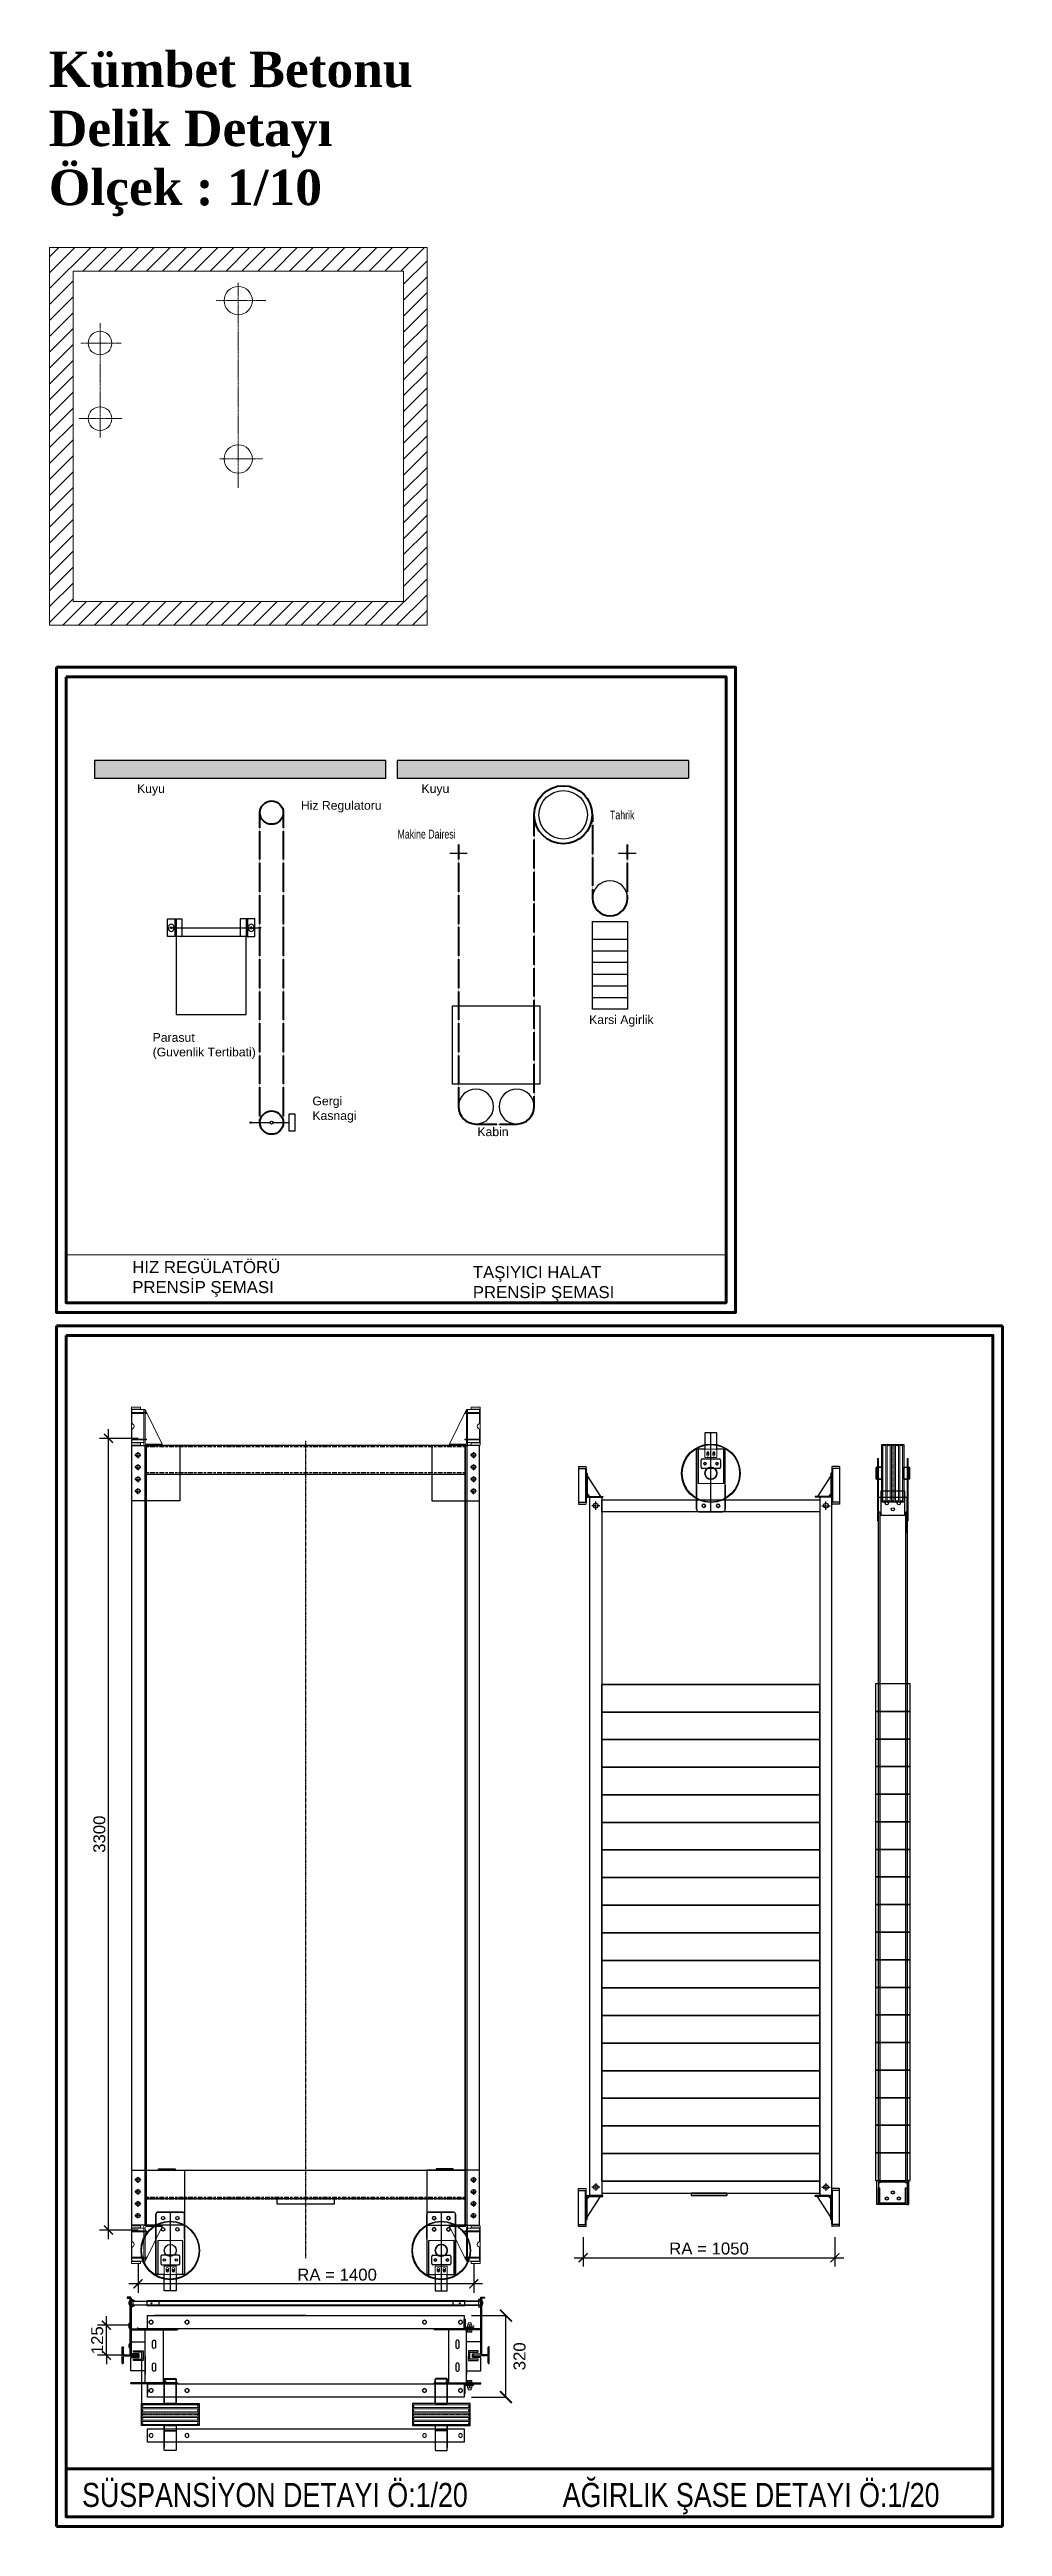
# Model space of a CAD drawing. Extents: x 273215 to 281797, y -454106 to -451256.
# Drawn here: x 281002 to 281797, y -454092 to -452027 of the extents above; entities that cross this region are included whole.
import ezdxf

# ---------------------------------------------------------------- set-up
doc = ezdxf.new("R2010")
doc.units = 0
doc.header["$MEASUREMENT"] = 0
doc.header["$PDMODE"] = 3
doc.header["$PDSIZE"] = 100
for name, pattern in [('Center', [4, 1, -0.5, 2, -0.5]), ('CENTER2', [1.125, 0.75, -0.125, 0.125, -0.125]), ('DASHDOT2', [0.5, 0.25, -0.125, 0, -0.125]), ('DOT_CENTER', [2, 1.25, -0.25, 0.25, -0.25])]:
    doc.linetypes.add(name, pattern=pattern)
doc.layers.get('0').update_dxf_attribs({"linetype": 'CONTINUOUS'})
doc.layers.get('Defpoints').update_dxf_attribs({"linetype": 'CONTINUOUS'})
for name, color, linetype, lineweight in [('2', 2, 'CONTINUOUS', 25), ('AM_5', 3, 'CONTINUOUS', 25), ('TARAMA', 4, 'CONTINUOUS', 9), ('yazı', 142, 'CONTINUOUS', 30), ('ÇİZGİ', 5, 'CONTINUOUS', 30)]:
    doc.layers.add(name, color=color, linetype=linetype, lineweight=lineweight)
for name, color, linetype in [('Duvar', 7, 'CONTINUOUS'), ('Eksen', 1, 'CENTER2'), ('TKAACERCEVE', 7, 'CONTINUOUS'), ('YAZI', 7, 'CONTINUOUS'), ('尺寸标注', 4, 'CONTINUOUS')]:
    doc.layers.add(name, color=color, linetype=linetype)
doc.styles.add('ARIAL', font='arial.ttf', dxfattribs={"height": 0.2})
doc.styles.add('LD', font='ARIALUNI.ttf')
doc.styles.get("Standard").update_dxf_attribs({"font": 'arial.ttf'})
doc.dimstyles.new('ASCAD', dxfattribs={"dimscale": 10, "dimtxt": 30, "dimasz": 2.5, "dimexe": 1.25, "dimexo": 0.625, "dimtad": 2, "dimdec": 0, "dimtxsty": 'Standard', "dimblk": 'ARCHTICK', "dimcen": 2.5, "dimclrd": 3, "dimclre": 3, "dimclrt": 4, "dimadec": 0, "dimazin": 0, "dimtfac": 1, "dimtdec": 0, "dimtix": 1, "dimtmove": 0, "dimatfit": 3, "dimldrblk": 'ARCHTICK', "dimfxl": 0, "dimarcsym": 0})
doc.dimstyles.new('LIFT_NO_EDIT$0', dxfattribs={"dimtxt": 2.5, "dimasz": 2, "dimexe": 1.5, "dimexo": 0, "dimgap": 0.5, "dimtad": 1, "dimdec": 0, "dimzin": 0, "dimdsep": 46, "dimtxsty": 'LD', "dimblk": 'ARCHTICK', "dimcen": 0, "dimdle": 1.5, "dimclrd": 3, "dimclre": 3, "dimclrt": 4, "dimadec": 0, "dimazin": 0, "dimtfac": 1, "dimtdec": 0, "dimtix": 1, "dimtmove": 0, "dimatfit": 3, "dimfxl": 0, "dimtolj": 1, "dimtzin": 0, "dimarcsym": 0})

msp = doc.modelspace()

# ---------------------------------------------------------------- texts
at = {"layer": 'YAZI', "color": 2, "lineweight": 15, "insert": (281001.2, -452029.2), "char_height": 29.516, "width": 909.864, "attachment_point": 1}
msp.add_mtext('{\\fTimes New Roman|b1|i0|c162|p18;Kümbet Betonu \\PDelik Detayı\\PÖlçek : 1/10}', dxfattribs=at)

# ---------------------------------------------------------------- blocks, each defined once
blk = doc.blocks.new('_ArchTick')
at = {"color": 0, "linetype": 'ByBlock', "const_width": 0.15}
blk.add_lwpolyline([(-0.5, -0.5), (0.5, 0.5)], dxfattribs=at)
blk = doc.blocks.new('*D33')
at = {"layer": 'AM_5', "color": 7, "lineweight": -2, "transparency": 16777216}
for p, q in [((217, 1197), (217, 4573)), ((340, 4535), (180, 4535)), ((340, 1235), (180, 1235))]:
    blk.add_line(p, q, dxfattribs=at)
at = {"layer": 'Defpoints', "color": 0, "transparency": 16777216}
for p in [(217, 4535), (340, 4535), (340, 1235)]:
    blk.add_point(p, dxfattribs=at)
at = {"layer": 'AM_5', "color": 7, "lineweight": -2, "transparency": 16777216, "xscale": 37.5, "yscale": 37.5, "zscale": 37.5}
for p, rotation in [((217, 4535), 90), ((217, 1235), 270)]:
    blk.add_blockref('_ArchTick', p, dxfattribs=dict(at, rotation=rotation))
at = {"layer": 'AM_5', "color": 7, "transparency": 16777216, "insert": (179, 2885), "char_height": 50, "attachment_point": 5, "rotation": 90, "style": 'LD'}
blk.add_mtext('\\A1;3300', dxfattribs=at)
blk = doc.blocks.new('*D34')
at = {"layer": 'AM_5', "color": 7, "lineweight": -2, "transparency": 16777216}
for p, q in [((2196, 1206), (2196, 1083)), ((3246, 1206), (3246, 1083)), ((2158, 1120), (3283, 1120))]:
    blk.add_line(p, q, dxfattribs=at)
at = {"layer": 'Defpoints', "color": 0, "transparency": 16777216}
for p in [(2196, 1206), (3246, 1206), (3246, 1120)]:
    blk.add_point(p, dxfattribs=at)
at = {"layer": 'AM_5', "color": 7, "lineweight": -2, "transparency": 16777216, "xscale": 37.5, "yscale": 37.5, "zscale": 37.5, "rotation": 180}
blk.add_blockref('_ArchTick', (2196, 1120), dxfattribs=at)
at = {"layer": 'AM_5', "color": 7, "lineweight": -2, "transparency": 16777216, "xscale": 37.5, "yscale": 37.5, "zscale": 37.5}
blk.add_blockref('_ArchTick', (3246, 1120), dxfattribs=at)
at = {"layer": 'AM_5', "color": 7, "transparency": 16777216, "insert": (2721, 1158), "char_height": 50, "attachment_point": 5, "style": 'LD'}
blk.add_mtext('\\A1;RA = 1050', dxfattribs=at)
blk = doc.blocks.new('70X65X9')
at = {"color": 1}
for p, q in [((0, 35), (0, -35)), ((0, 35), (2, 35)), ((5, 32), (5, 8)), ((10, 2), (34, 2)), ((35, 3), (35, 3)), ((36, 4), (65, 4)), ((65, 4), (65, -4)), ((0, -35), (2, -35)), ((5, -8), (5, -32)), ((10, -2), (34, -2)), ((36, -4), (65, -4))]:
    blk.add_line(p, q, dxfattribs=at)
for centre, radius, start, end in [((2, 32), 3, 0, 90), ((10, 7), 5.45, 179.2606, 265.2868), ((34, 3), 1, 270, 0), ((37, 3), 1.53, 110.3083, 182.3116), ((2, -32), 3, 270, 0), ((10, -7), 5.45, 94.7132, 180.7394), ((34, -3), 1, 0, 90), ((37, -3), 1.53, 177.6884, 249.6917)]:
    blk.add_arc(centre, radius, start, end, dxfattribs=at)
blk = doc.blocks.new('*D35')
at = {"layer": 'AM_5', "color": 7, "lineweight": -2, "transparency": 16777216}
for p, q in [((340, 1095), (340, 973)), ((1740, 1095), (1740, 973)), ((1777, 1011), (302, 1011))]:
    blk.add_line(p, q, dxfattribs=at)
at = {"layer": 'Defpoints', "color": 0, "transparency": 16777216}
for p in [(340, 1095), (1740, 1095), (340, 1011)]:
    blk.add_point(p, dxfattribs=at)
at = {"layer": 'AM_5', "color": 7, "lineweight": -2, "transparency": 16777216, "xscale": 37.5, "yscale": 37.5, "zscale": 37.5, "rotation": 180}
blk.add_blockref('_ArchTick', (340, 1011), dxfattribs=at)
at = {"layer": 'AM_5', "color": 7, "lineweight": -2, "transparency": 16777216, "xscale": 37.5, "yscale": 37.5, "zscale": 37.5}
blk.add_blockref('_ArchTick', (1740, 1011), dxfattribs=at)
at = {"layer": 'AM_5', "color": 7, "transparency": 16777216, "insert": (1170, 1049), "char_height": 50, "attachment_point": 5, "style": 'LD'}
blk.add_mtext('\\A1;RA = 1400', dxfattribs=at)
blk = doc.blocks.new('*D36')
at = {"layer": 'AM_5', "color": 7, "lineweight": -2, "transparency": 16777216}
for p, q in [((304, 839), (171, 839)), ((208, 839), (208, 876)), ((208, 714), (208, 839)), ((340, 714), (171, 714)), ((208, 714), (208, 676))]:
    blk.add_line(p, q, dxfattribs=at)
at = {"layer": 'Defpoints', "color": 0, "transparency": 16777216}
for p in [(208, 839), (304, 839), (340, 714)]:
    blk.add_point(p, dxfattribs=at)
at = {"layer": 'AM_5', "color": 7, "lineweight": -2, "transparency": 16777216, "xscale": 37.5, "yscale": 37.5, "zscale": 37.5}
for p, rotation in [((208, 839), 270), ((208, 714), 90)]:
    blk.add_blockref('_ArchTick', p, dxfattribs=dict(at, rotation=rotation))
at = {"layer": 'AM_5', "color": 7, "transparency": 16777216, "insert": (170, 776), "char_height": 50, "attachment_point": 5, "rotation": 90, "style": 'LD'}
blk.add_mtext('\\A1;125', dxfattribs=at)
blk = doc.blocks.new('*D37')
at = {"color": 7, "linetype": 'ByBlock', "lineweight": -2, "transparency": 16777216}
for p, q in [((1731, 879), (1874, 879)), ((1874, 539), (1874, 879)), ((1731, 539), (1874, 539))]:
    blk.add_line(p, q, dxfattribs=at)
at = {"layer": 'Defpoints', "color": 0, "linetype": 'ByBlock', "transparency": 16777216}
for p in [(1700, 879), (1874, 879), (1700, 539)]:
    blk.add_point(p, dxfattribs=at)
at = {"color": 7, "linetype": 'ByBlock', "lineweight": -2, "transparency": 16777216, "xscale": 50, "yscale": 50, "zscale": 50}
for p, rotation in [((1874, 879), 90), ((1874, 539), 270)]:
    blk.add_blockref('_ArchTick', p, dxfattribs=dict(at, rotation=rotation))
at = {"color": 7, "linetype": 'ByBlock', "transparency": 16777216, "insert": (1931, 709), "char_height": 50, "attachment_point": 5, "rotation": 90}
blk.add_mtext('320', dxfattribs=at)
blk = doc.blocks.new('new AC538block')
at = {"color": 7}
blk.add_lwpolyline([(-72.5, 0), (72.5, 0), (72.5, 115), (-72.5, 115)], close=True, dxfattribs=at)
blk = doc.blocks.new('KAFA CİVVV')
at = {"color": 7, "linetype": 'Continuous', "lineweight": 15}
for p, q in [((4563, 11161), (4572, 11161)), ((4563, 11160), (4563, 11160)), ((4563, 11154), (4563, 11160)), ((4563, 11160), (4563, 11154)), ((4572, 11160), (4563, 11160)), ((4563, 11154), (4563, 11154)), ((4563, 11154), (4572, 11154)), ((4572, 11153), (4563, 11153)), ((4566, 11162), (4566, 11161)), ((4566, 11161), (4578, 11161)), ((4572, 11161), (4581, 11161)), ((4581, 11160), (4572, 11160)), ((4572, 11154), (4572, 11160)), ((4572, 11160), (4572, 11154)), ((4572, 11160), (4572, 11160)), ((4572, 11154), (4581, 11154)), ((4572, 11154), (4572, 11154)), ((4581, 11153), (4572, 11153)), ((4578, 11161), (4578, 11162)), ((4581, 11160), (4581, 11154)), ((4581, 11160), (4581, 11160)), ((4581, 11154), (4581, 11160)), ((4581, 11154), (4581, 11154))]:
    blk.add_line(p, q, dxfattribs=at)
at = {"linetype": 'ByBlock'}
blk.add_line((4566, 11162), (4578, 11162), dxfattribs=at)
at = {"color": 7, "linetype": 'Continuous', "lineweight": 15, "flags": 128}
for points in [[(4563, 11161), (4563, 11161), (4563, 11161), (4563, 11161), (4563, 11161), (4563, 11161), (4563, 11161), (4563, 11161), (4563, 11160)], [(4563, 11154), (4563, 11154), (4563, 11153), (4563, 11153), (4563, 11153), (4563, 11153), (4563, 11153), (4563, 11153), (4563, 11153)], [(4572, 11161), (4572, 11161), (4572, 11161), (4572, 11161), (4572, 11161), (4572, 11161), (4572, 11161), (4572, 11161), (4572, 11160)], [(4572, 11161), (4572, 11161), (4572, 11161), (4572, 11161), (4572, 11161), (4572, 11161), (4572, 11161), (4572, 11161), (4572, 11160)], [(4572, 11154), (4572, 11154), (4572, 11153), (4572, 11153), (4572, 11153), (4572, 11153), (4572, 11153), (4572, 11153), (4572, 11153)], [(4572, 11154), (4572, 11154), (4572, 11153), (4572, 11153), (4572, 11153), (4572, 11153), (4572, 11153), (4572, 11153), (4572, 11153)], [(4581, 11161), (4581, 11161), (4581, 11161), (4581, 11161), (4581, 11161), (4581, 11161), (4581, 11161), (4581, 11161), (4581, 11160)], [(4581, 11154), (4581, 11154), (4581, 11153), (4581, 11153), (4581, 11153), (4581, 11153), (4581, 11153), (4581, 11153), (4581, 11153)]]:
    blk.add_lwpolyline(points, dxfattribs=at)
at = {"color": 7, "linetype": 'Continuous', "lineweight": 15}
for centre, start, end in [((4563, 11160), 90, 180), ((4563, 11154), 180, 270), ((4566, 11161), 270, 0), ((4578, 11161), 180, 270), ((4581, 11160), 360, 90), ((4581, 11154), 270, 0)]:
    blk.add_arc(centre, 0.3, start, end, dxfattribs=at)
blk = doc.blocks.new('DiyagramMD')
at = {"linetype": 'ByBlock'}
h = blk.add_hatch(dxfattribs=at)
h.set_pattern_fill('AR-CONC', color=1, scale=0.3)
h.set_pattern_definition([(50, (158.78, 2227.03), (54.6554, -4.7817), [5.715, -62.865]), (355, (158.78, 2227.03), (-10.573, 57.317), [4.572, -50.2922]), (100.4514, (163.335, 2226.63), (44.0824, 52.5353), [4.857, -53.4271]), (46.1842, (158.78, 2242.27), (81.3237, -12.6127), [8.5725, -94.2975]), (96.6356, (165.56, 2241.22), (71.2212, 74.2278), [7.2855, -80.1407]), (351.184, (158.78, 2242.27), (71.2212, 74.2278), [6.858, -75.438]), (21, (166.4, 2238.46), (45.4843, -30.6796), [5.715, -62.865]), (326, (166.4, 2238.46), (18.5406, 55.2564), [4.572, -50.292]), (71.4514, (170.19, 2235.9), (64.0249, 24.5768), [4.857, -53.427]), (37.5, (158.78, 2227.03), (0.92658, 25.36651), [0, -49.6824, 0, -51.054, 0, -50.4825]), (7.5, (158.78, 2227.03), (20.0459, 30.05417), [0, -29.1084, 0, -48.5394, 0, -19.2405]), (327.5, (141.788, 2227.03), (40.67718, -1.71862), [0, -19.05, 0, -59.436, 0, -78.867]), (317.5, (134.168, 2227.03), (44.43875, 7.62795), [0, -24.765, 0, -39.4716, 0, -56.007])])
h.paths.add_polyline_path([(159, 2300), (159, 2227), (1374, 2227), (1374, 2300)])
h.paths.add_polyline_path([(1421, 2300), (1421, 2227), (2636, 2227), (2636, 2300)])
for p, q in [((159, 2300), (159, 2227)), ((1374, 2300), (159, 2300)), ((1374, 2227), (1374, 2300)), ((1421, 2300), (1421, 2227)), ((2636, 2300), (1421, 2300)), ((2636, 2300), (2636, 2227)), ((159, 2227), (1374, 2227)), ((1421, 2227), (2636, 2227))]:
    blk.add_line(p, q)
at = {"color": 7, "linetype": 'Continuous', "lineweight": 0}
blk.add_line((40, 240), (2792, 240), dxfattribs=at)
at = {"linetype": 'ByBlock', "lineweight": 60}
for points in [[(0, 2689), (2832, 2689), (2832, 0), (0, 0)], [(40, 2649), (2792, 2649), (2792, 40), (40, 40)]]:
    blk.add_lwpolyline(points, close=True, dxfattribs=at)
at = {"layer": '2', "color": 2, "linetype": 'DOT_CENTER', "lineweight": 40}
for p, q in [((848, 791), (848, 2083)), ((946, 791), (946, 2083)), ((1992, 858), (1992, 2074)), ((2235, 2074), (2235, 1726)), ((1676, 1950), (1676, 858)), ((2381, 1726), (2381, 1950)), ((1749, 785), (1919, 785))]:
    blk.add_line(p, q, dxfattribs=at)
at = {"layer": '2', "color": 4, "linetype": 'Continuous'}
for p, q in [((1640, 1914), (1712, 1914)), ((2344, 1914), (2417, 1914)), ((481, 1603), (808, 1603)), ((499, 1567), (499, 1241)), ((791, 1567), (499, 1567)), ((791, 1241), (791, 1567)), ((815, 1603), (845, 1603)), ((2235, 1264), (2235, 1629)), ((2235, 1629), (2381, 1629)), ((2381, 1629), (2381, 1264)), ((499, 1241), (523, 1241)), ((523, 1241), (766, 1241)), ((766, 1241), (791, 1241)), ((1652, 951), (1652, 1277)), ((1652, 1277), (2016, 1277)), ((2016, 1277), (2016, 951)), ((2381, 1264), (2235, 1264)), ((2016, 951), (1652, 951)), ((970, 755), (970, 828)), ((970, 828), (994, 828)), ((994, 828), (994, 755)), ((813, 791), (848, 791)), ((848, 791), (891, 791)), ((903, 791), (946, 791)), ((946, 791), (970, 791)), ((994, 755), (970, 755))]:
    blk.add_line(p, q, dxfattribs=at)
at = {"layer": '2', "color": 3, "linetype": 'Continuous'}
for p, q in [((463, 1640), (493, 1640)), ((463, 1567), (463, 1640)), ((493, 1567), (463, 1567)), ((493, 1640), (499, 1640)), ((493, 1640), (493, 1567)), ((499, 1567), (493, 1567)), ((499, 1640), (523, 1640)), ((499, 1640), (499, 1567)), ((523, 1640), (523, 1567)), ((791, 1640), (766, 1640)), ((766, 1640), (766, 1567)), ((797, 1640), (791, 1640)), ((791, 1640), (791, 1567)), ((791, 1567), (797, 1567)), ((797, 1640), (797, 1567)), ((827, 1640), (797, 1640)), ((797, 1567), (827, 1567)), ((827, 1567), (827, 1640)), ((2235, 1556), (2381, 1556)), ((2235, 1507), (2381, 1507)), ((2235, 1459), (2381, 1459)), ((2235, 1410), (2381, 1410)), ((2235, 1361), (2381, 1361)), ((2235, 1313), (2381, 1313))]:
    blk.add_line(p, q, dxfattribs=at)
at = {"layer": '2', "color": 4, "linetype": 'Continuous', "lineweight": 40}
for centre, radius in [((2113, 2074), 121), ((897, 2083), 48.6), ((897, 791), 48.6)]:
    blk.add_circle(centre, radius, dxfattribs=at)
at = {"layer": '2', "color": 3, "linetype": 'Continuous'}
blk.add_circle((2113, 2074), 101, dxfattribs=at)
at = {"layer": '2', "color": 4, "linetype": 'Continuous'}
for centre, radius in [((478, 1603), 3.65), ((848, 1603), 3.03), ((810, 791), 3.03), ((897, 791), 6.08)]:
    blk.add_circle(centre, radius, dxfattribs=at)
for centre, radius, start, end in [((2308, 1726), 72.9, 0, 180), ((495, 1603), 28.7, 168.2736, 191.7264), ((478, 1607), 10.9, 11.5208, 168.4792), ((478, 1599), 10.9, 191.5688, 348.4312), ((460, 1603), 29.3, 348.5336, 11.4664), ((812, 1607), 10.9, 11.5158, 168.4842), ((830, 1603), 29.8, 168.712, 191.288), ((812, 1599), 10.9, 191.5806, 348.4194), ((812, 1603), 3.65, 0, 180), ((812, 1603), 3.65, 180, 0), ((794, 1603), 29.3, 348.5157, 11.4843), ((1749, 858), 72.9, 270, 180), ((1919, 858), 72.9, 0, 270)]:
    blk.add_arc(centre, radius, start, end, dxfattribs=at)
at = {"layer": '2', "color": 4, "linetype": 'Continuous', "lineweight": 40}
for centre, start, end in [((2308, 1726), 180, 0), ((1749, 858), 180, 270), ((1919, 858), 270, 0)]:
    blk.add_arc(centre, 72.9, start, end, dxfattribs=at)
at = {"color": 7, "style": 'ARIAL', "width": 0.72}
for s, height, p in [('Tahrik', 36.5, (2308, 2055)), ('Makine Dairesi', 36.45, (1422, 1975))]:
    blk.add_text(s, height=height, dxfattribs=at).set_placement(p)
at = {"color": 7, "attachment_point": 7}
for s, insert, char_height, style in [('Kuyu', (336, 2154), 36.5, 'ARIAL'), ('Kuyu', (1522, 2154), 36.5, 'ARIAL'), ('Hiz Regulatoru', (1019, 2084), 36.45, 'ARIAL'), ('Karsi Agirlik', (2221, 1191), 36.45, 'ARIAL'), ('Parasut\\P(Guvenlik Tertibati)', (401, 1056), 36.45, 'ARIAL'), ('Gergi\\PKasnagi', (1067, 791), 36.5, 'ARIAL'), ('HIZ REGÜLATÖRÜ\\PPRENSİP ŞEMASI', (316, 65), 50, 'LD')]:
    blk.add_mtext(s, dxfattribs=dict(at, insert=insert, char_height=char_height, style=style))
at = {"color": 7, "insert": (1736, 44), "char_height": 50, "width": 656.98, "attachment_point": 7, "style": 'LD'}
blk.add_mtext('TAŞIYICI HALAT PRENSİP ŞEMASI', dxfattribs=at)
at = {"layer": '尺寸标注', "color": 7, "insert": (1755, 734), "char_height": 36.5, "attachment_point": 7, "style": 'ARIAL'}
blk.add_mtext('Kabin', dxfattribs=at)
blk = doc.blocks.new('*U32')
at = {"color": 5, "linetype": 'Continuous', "lineweight": 15}
for p, q in [((312.5, 4665.2), (350.5, 4665.2)), ((312.5, 4665.2), (312.5, 4656.4)), ((350.5, 4656.4), (312.5, 4656.4)), ((312.5, 4515.9), (312.5, 4656.4)), ((344.5, 4655.2), (344.5, 4656.4)), ((350.5, 4665.2), (350.5, 4656.4)), ((1766.5, 4665.2), (1728.5, 4665.2)), ((1728.5, 4665.2), (1728.5, 4656.4)), ((1728.5, 4656.4), (1766.5, 4656.4)), ((1734.5, 4655.2), (1734.5, 4656.4)), ((1766.5, 4665.2), (1766.5, 4656.4)), ((1766.5, 4515.9), (1766.5, 4656.4)), ((350.5, 4515.9), (312.5, 4515.9)), ((312.5, 4515.9), (312.5, 4507.2)), ((312.5, 4507.2), (350.5, 4507.2)), ((344.5, 4515.9), (344.5, 4517.2)), ((350.5, 4515.9), (350.5, 4507.2)), ((1728.5, 4515.9), (1728.5, 4507.2)), ((1728.5, 4515.9), (1766.5, 4515.9)), ((1766.5, 4507.2), (1728.5, 4507.2)), ((1734.5, 4515.9), (1734.5, 4517.2)), ((1766.5, 4515.9), (1766.5, 4507.2)), ((312.5, 1253.2), (350.5, 1253.2)), ((312.5, 1244.4), (312.5, 1253.2)), ((350.5, 1244.4), (312.5, 1244.4)), ((312.5, 1244.4), (312.5, 1103.9)), ((344.5, 1244.4), (344.5, 1243.2)), ((350.5, 1244.4), (350.5, 1253.2)), ((1766.5, 1253.2), (1728.5, 1253.2)), ((1728.5, 1244.4), (1728.5, 1253.2)), ((1728.5, 1244.4), (1766.5, 1244.4)), ((1734.5, 1244.4), (1734.5, 1243.2)), ((1766.5, 1244.4), (1766.5, 1253.2)), ((1766.5, 1244.4), (1766.5, 1103.9)), ((350.5, 1103.9), (312.5, 1103.9)), ((312.5, 1095.2), (312.5, 1103.9)), ((312.5, 1095.2), (350.5, 1095.2)), ((344.5, 1105.2), (344.5, 1103.9)), ((350.5, 1095.2), (350.5, 1103.9)), ((1728.5, 1103.9), (1766.5, 1103.9)), ((1728.5, 1095.2), (1728.5, 1103.9)), ((1766.5, 1095.2), (1728.5, 1095.2)), ((1734.5, 1105.2), (1734.5, 1103.9)), ((1766.5, 1095.2), (1766.5, 1103.9))]:
    blk.add_line(p, q, dxfattribs=at)
at = {"color": 7, "linetype": 'Continuous', "lineweight": 15}
for p, q in [((314.5, 4651.2), (314.5, 4642.2)), ((318.5, 4655.2), (364.5, 4655.2)), ((369.5, 4655.2), (364.5, 4655.2)), ((364.5, 4655.2), (364.5, 4642.6)), ((369.5, 4642.6), (369.5, 4655.2)), ((369.5, 4655.2), (440.5, 4510.2)), ((1709.5, 4655.2), (1638.5, 4510.2)), ((1709.5, 4655.2), (1714.5, 4655.2)), ((1709.5, 4642.6), (1709.5, 4655.2)), ((1714.5, 4655.2), (1714.5, 4642.6)), ((1760.5, 4655.2), (1714.5, 4655.2)), ((1764.5, 4651.2), (1764.5, 4642.2)), ((364.5, 4642.2), (314.5, 4642.2)), ((314.5, 4642.2), (314.5, 4638.2)), ((364.5, 4638.2), (314.5, 4638.2)), ((314.5, 4638.2), (314.5, 4601.3)), ((314.5, 4569.1), (314.5, 4532.2)), ((364.5, 4642.6), (369.5, 4642.6)), ((364.5, 4642.6), (364.5, 4532.2)), ((369.5, 4642.6), (369.5, 4532.2)), ((375.8, 4642.2), (369.5, 4642.2)), ((375.8, 4638.2), (369.5, 4638.2)), ((375.8, 4642.2), (375.8, 4638.2)), ((1703.2, 4642.2), (1703.2, 4638.2)), ((1703.2, 4642.2), (1709.5, 4642.2)), ((1703.2, 4638.2), (1709.5, 4638.2)), ((1709.5, 4642.6), (1709.5, 4532.2)), ((1714.5, 4642.6), (1709.5, 4642.6)), ((1714.5, 4642.6), (1714.5, 4532.2)), ((1714.5, 4642.2), (1764.5, 4642.2)), ((1714.5, 4638.2), (1764.5, 4638.2)), ((1764.5, 4642.2), (1764.5, 4638.2)), ((1764.5, 4638.2), (1764.5, 4601.3)), ((1764.5, 4569.1), (1764.5, 4532.2)), ((314.5, 4528.2), (314.5, 4532.2)), ((314.5, 4532.2), (364.5, 4532.2)), ((314.5, 4528.2), (364.5, 4528.2)), ((314.5, 4528.2), (314.5, 4521.2)), ((318.5, 4517.2), (364.5, 4517.2)), ((364.5, 4530.2), (364.5, 4532.2)), ((364.5, 4530.2), (369.5, 4530.2)), ((364.5, 4528.2), (364.5, 4530.2)), ((364.5, 4509.2), (364.5, 4528.2)), ((369.5, 4530.2), (369.5, 4532.2)), ((369.5, 4532.2), (375.8, 4532.2)), ((369.5, 4530.2), (369.5, 4528.2)), ((369.5, 4528.2), (369.5, 4514.2)), ((369.5, 4528.2), (375.8, 4528.2)), ((373.5, 4510.2), (436.5, 4510.2)), ((375.8, 4528.2), (375.8, 4532.2)), ((436.5, 4510.2), (436.5, 4505.2)), ((440.5, 4510.2), (436.5, 4510.2)), ((440.5, 4505.2), (440.5, 4510.2)), ((1638.5, 4505.2), (1638.5, 4510.2)), ((1638.5, 4510.2), (1642.5, 4510.2)), ((1642.5, 4510.2), (1642.5, 4505.2)), ((1705.5, 4510.2), (1642.5, 4510.2)), ((1703.2, 4528.2), (1703.2, 4532.2)), ((1709.5, 4532.2), (1703.2, 4532.2)), ((1709.5, 4528.2), (1703.2, 4528.2)), ((1709.5, 4530.2), (1709.5, 4532.2)), ((1709.5, 4530.2), (1709.5, 4528.2)), ((1714.5, 4530.2), (1709.5, 4530.2)), ((1709.5, 4528.2), (1709.5, 4514.2)), ((1764.5, 4532.2), (1714.5, 4532.2)), ((1714.5, 4530.2), (1714.5, 4532.2)), ((1714.5, 4528.2), (1714.5, 4530.2)), ((1714.5, 4509.2), (1714.5, 4528.2)), ((1764.5, 4528.2), (1714.5, 4528.2)), ((1760.5, 4517.2), (1714.5, 4517.2)), ((1764.5, 4528.2), (1764.5, 4532.2)), ((1764.5, 4528.2), (1764.5, 4521.2)), ((314.5, 1232.2), (314.5, 1239.2)), ((318.5, 1243.2), (364.5, 1243.2)), ((364.5, 1251.2), (364.5, 1232.2)), ((369.5, 1105.2), (440.5, 1250.2)), ((369.5, 1232.2), (369.5, 1246.2)), ((373.5, 1250.2), (436.5, 1250.2)), ((436.5, 1250.2), (436.5, 1255.2)), ((440.5, 1250.2), (436.5, 1250.2)), ((440.5, 1255.2), (440.5, 1250.2)), ((1638.5, 1255.2), (1638.5, 1250.2)), ((1638.5, 1250.2), (1642.5, 1250.2)), ((1709.5, 1105.2), (1638.5, 1250.2)), ((1642.5, 1250.2), (1642.5, 1255.2)), ((1705.5, 1250.2), (1642.5, 1250.2)), ((1709.5, 1232.2), (1709.5, 1246.2)), ((1714.5, 1251.2), (1714.5, 1232.2)), ((1760.5, 1243.2), (1714.5, 1243.2)), ((1764.5, 1232.2), (1764.5, 1239.2)), ((314.5, 1232.2), (314.5, 1228.2)), ((314.5, 1232.2), (364.5, 1232.2)), ((314.5, 1228.2), (364.5, 1228.2)), ((314.5, 1191.3), (314.5, 1228.2)), ((314.5, 1122.2), (314.5, 1159.1)), ((364.5, 1232.2), (364.5, 1230.2)), ((364.5, 1230.2), (369.5, 1230.2)), ((364.5, 1230.2), (364.5, 1228.2)), ((364.5, 1117.8), (364.5, 1228.2)), ((369.5, 1230.2), (369.5, 1232.2)), ((369.5, 1232.2), (375.8, 1232.2)), ((369.5, 1230.2), (369.5, 1228.2)), ((369.5, 1228.2), (375.8, 1228.2)), ((369.5, 1117.8), (369.5, 1228.2)), ((375.8, 1232.2), (375.8, 1228.2)), ((1703.2, 1232.2), (1703.2, 1228.2)), ((1709.5, 1232.2), (1703.2, 1232.2)), ((1709.5, 1228.2), (1703.2, 1228.2)), ((1709.5, 1230.2), (1709.5, 1232.2)), ((1714.5, 1230.2), (1709.5, 1230.2)), ((1709.5, 1230.2), (1709.5, 1228.2)), ((1709.5, 1117.8), (1709.5, 1228.2)), ((1714.5, 1232.2), (1714.5, 1230.2)), ((1764.5, 1232.2), (1714.5, 1232.2)), ((1714.5, 1230.2), (1714.5, 1228.2)), ((1714.5, 1117.8), (1714.5, 1228.2)), ((1764.5, 1228.2), (1714.5, 1228.2)), ((1764.5, 1232.2), (1764.5, 1228.2)), ((1764.5, 1191.3), (1764.5, 1228.2)), ((1764.5, 1122.2), (1764.5, 1159.1)), ((314.5, 1118.2), (314.5, 1122.2)), ((364.5, 1122.2), (314.5, 1122.2)), ((364.5, 1118.2), (314.5, 1118.2)), ((314.5, 1109.2), (314.5, 1118.2)), ((318.5, 1105.2), (364.5, 1105.2)), ((364.5, 1117.8), (369.5, 1117.8)), ((364.5, 1105.2), (364.5, 1117.8)), ((369.5, 1105.2), (364.5, 1105.2)), ((375.8, 1122.2), (369.5, 1122.2)), ((375.8, 1118.2), (369.5, 1118.2)), ((369.5, 1117.8), (369.5, 1105.2)), ((375.8, 1118.2), (375.8, 1122.2)), ((1703.2, 1118.2), (1703.2, 1122.2)), ((1703.2, 1122.2), (1709.5, 1122.2)), ((1703.2, 1118.2), (1709.5, 1118.2)), ((1714.5, 1117.8), (1709.5, 1117.8)), ((1709.5, 1117.8), (1709.5, 1105.2)), ((1709.5, 1105.2), (1714.5, 1105.2)), ((1714.5, 1122.2), (1764.5, 1122.2)), ((1714.5, 1118.2), (1764.5, 1118.2)), ((1714.5, 1105.2), (1714.5, 1117.8)), ((1760.5, 1105.2), (1714.5, 1105.2)), ((1764.5, 1118.2), (1764.5, 1122.2)), ((1764.5, 1109.2), (1764.5, 1118.2)), ((1711.3, 832), (1725.2, 832)), ((1711.3, 832), (1711.3, 829)), ((1713.6, 840.3), (1713.9, 840.3)), ((1713.6, 832.5), (1713.6, 840.3)), ((1713.9, 832.5), (1713.6, 832.5)), ((1722.8, 840.3), (1713.9, 840.3)), ((1713.9, 840.3), (1713.9, 832.5)), ((1713.9, 832.5), (1722.8, 832.5)), ((1714.1, 840.8), (1723, 840.8)), ((1717.1, 848.7), (1717.1, 840.8)), ((1728.9, 848.7), (1717.1, 848.7)), ((1717.4, 849), (1728.6, 849)), ((1722.8, 840.3), (1723.3, 840.3)), ((1722.8, 832.5), (1722.8, 840.3)), ((1723.3, 832.5), (1722.8, 832.5)), ((1723, 840.8), (1731.9, 840.8)), ((1732.1, 840.3), (1723.3, 840.3)), ((1723.3, 840.3), (1723.3, 832.5)), ((1723.3, 832.5), (1732.1, 832.5)), ((1725.4, 832), (1725.2, 832)), ((1725.2, 832), (1725.2, 829)), ((1725.4, 832), (1726, 832)), ((1726, 832), (1734.8, 832)), ((1726, 832), (1726, 829)), ((1728.9, 840.8), (1728.9, 848.7)), ((1732.4, 840.3), (1732.1, 840.3)), ((1732.1, 832.5), (1732.1, 840.3)), ((1732.1, 832.5), (1732.4, 832.5)), ((1732.4, 840.3), (1732.4, 832.5)), ((1734.8, 829), (1734.8, 832)), ((1711.3, 586), (1711.3, 589)), ((1711.3, 586), (1725.2, 586)), ((1713.6, 585.5), (1713.6, 577.7)), ((1713.9, 585.5), (1713.6, 585.5)), ((1713.6, 577.7), (1713.9, 577.7)), ((1713.9, 577.7), (1713.9, 585.5)), ((1713.9, 585.5), (1722.8, 585.5)), ((1722.8, 577.7), (1713.9, 577.7)), ((1714.1, 577.2), (1723, 577.2)), ((1717.1, 569.3), (1717.1, 577.2)), ((1728.9, 569.3), (1717.1, 569.3)), ((1717.4, 569), (1728.6, 569)), ((1722.8, 585.5), (1722.8, 577.7)), ((1723.3, 585.5), (1722.8, 585.5)), ((1722.8, 577.7), (1723.3, 577.7)), ((1723, 577.2), (1731.9, 577.2)), ((1723.3, 585.5), (1732.1, 585.5)), ((1723.3, 577.7), (1723.3, 585.5)), ((1732.1, 577.7), (1723.3, 577.7)), ((1725.2, 586), (1725.2, 589)), ((1725.4, 586), (1725.2, 586)), ((1725.4, 586), (1726, 586)), ((1726, 586), (1726, 589)), ((1726, 586), (1734.8, 586)), ((1728.9, 577.2), (1728.9, 569.3)), ((1732.1, 585.5), (1732.4, 585.5)), ((1732.1, 585.5), (1732.1, 577.7)), ((1732.4, 577.7), (1732.1, 577.7)), ((1732.4, 577.7), (1732.4, 585.5)), ((1734.8, 589), (1734.8, 586))]:
    blk.add_line(p, q, dxfattribs=at)
at = {"lineweight": 15}
for p, q in [((2703.7, 4455.3), (2703.7, 4557.3)), ((2703.7, 4557.3), (2753.7, 4557.3)), ((2753.7, 4557.3), (2753.7, 4455.3)), ((2753.7, 4455.3), (2703.7, 4455.3)), ((2711.7, 4475.8), (2711.7, 4464.8)), ((2720.7, 4464.8), (2720.7, 4475.8)), ((2736.7, 4475.8), (2736.7, 4464.8)), ((2745.7, 4464.8), (2745.7, 4475.8)), ((499.5, 1084.2), (449.5, 1084.2)), ((449.5, 1084.2), (449.5, 982.2)), ((457.5, 1063.7), (457.5, 1074.7)), ((466.5, 1074.7), (466.5, 1063.7)), ((482.5, 1063.7), (482.5, 1074.7)), ((491.5, 1074.7), (491.5, 1063.7)), ((499.5, 982.2), (499.5, 1084.2)), ((1579.5, 1084.2), (1629.5, 1084.2)), ((1579.5, 982.2), (1579.5, 1084.2)), ((1587.5, 1074.7), (1587.5, 1063.7)), ((1596.5, 1063.7), (1596.5, 1074.7)), ((1612.5, 1074.7), (1612.5, 1063.7)), ((1621.5, 1063.7), (1621.5, 1074.7)), ((1629.5, 1084.2), (1629.5, 982.2)), ((449.5, 982.2), (499.5, 982.2)), ((1629.5, 982.2), (1579.5, 982.2))]:
    blk.add_line(p, q, dxfattribs=at)
for p, q in [((2728.7, 4229.3), (2728.7, 4557.3)), ((368.5, 4505.2), (440.5, 4505.2)), ((1710.5, 4505.2), (1638.5, 4505.2)), ((2668.7, 4339.3), (2668.7, 4489.3)), ((2676.7, 4347.3), (2676.7, 4489.3)), ((2688.7, 4414.3), (2688.7, 4444.3)), ((2693.7, 4449.3), (2763.7, 4449.3)), ((2768.7, 4444.3), (2768.7, 4414.3)), ((2780.7, 4489.3), (2780.7, 4347.3)), ((2788.7, 4339.3), (2788.7, 4489.3)), ((2668.7, 4239.3), (2668.7, 4339.3)), ((2713.7, 4409.3), (2693.7, 4409.3)), ((2743.7, 4409.3), (2713.7, 4409.3)), ((2763.7, 4409.3), (2743.7, 4409.3)), ((2788.7, 4339.3), (2788.7, 4239.3)), ((3419.4, 4414.3), (3417.4, 4412.3)), ((3417.4, 4366.3), (3417.4, 4412.3)), ((3417.4, 4366.3), (3419.4, 4364.3)), ((3430.4, 4414.3), (3419.4, 4414.3)), ((3419.4, 4364.3), (3419.4, 4414.3)), ((3419.4, 4364.3), (3425.4, 4364.3)), ((3425.4, 4369.3), (3430.4, 4369.3)), ((3438.4, 4414.3), (3430.4, 4414.3)), ((3438.4, 4364.3), (3430.4, 4364.3)), ((3441.4, 4414.3), (3438.4, 4414.3)), ((3438.4, 4364.3), (3441.4, 4364.3)), ((3533.4, 4414.3), (3544.4, 4414.3)), ((3533.4, 4364.3), (3544.4, 4364.3)), ((3544.4, 4414.3), (3555.4, 4414.3)), ((3555.4, 4364.3), (3549.4, 4364.3)), ((3555.4, 4414.3), (3557.4, 4412.3)), ((3555.4, 4364.3), (3555.4, 4414.3)), ((3557.4, 4366.3), (3555.4, 4364.3)), ((3557.4, 4366.3), (3557.4, 4412.3)), ((3183.7, 4229.3), (2273.7, 4229.3)), ((2778.7, 4229.3), (2678.7, 4229.3)), ((3183.7, 3394.3), (2273.7, 3394.3)), ((3183.7, 3279.3), (2273.7, 3279.3)), ((3183.7, 3164.3), (2273.7, 3164.3)), ((3183.7, 3049.3), (2273.7, 3049.3)), ((3183.7, 2934.3), (2273.7, 2934.3)), ((3183.7, 2819.3), (2273.7, 2819.3)), ((3183.7, 2704.3), (2273.7, 2704.3)), ((3183.7, 2589.3), (2273.7, 2589.3)), ((3183.7, 2474.3), (2273.7, 2474.3)), ((3183.7, 2359.3), (2273.7, 2359.3)), ((3183.7, 2244.3), (2273.7, 2244.3)), ((3183.7, 2129.3), (2273.7, 2129.3)), ((3183.7, 2014.3), (2273.7, 2014.3)), ((3183.7, 1899.3), (2273.7, 1899.3)), ((3183.7, 1784.3), (2273.7, 1784.3)), ((3183.7, 1669.3), (2273.7, 1669.3)), ((3183.7, 1554.3), (2273.7, 1554.3)), ((3183.7, 1439.3), (2273.7, 1439.3)), ((2645.9, 1389.3), (2645.9, 1379.3)), ((2795.9, 1379.3), (2645.9, 1379.3)), ((2795.9, 1389.3), (2795.9, 1379.3)), ((368.5, 1255.2), (440.5, 1255.2)), ((414.5, 1300.2), (414.5, 1200.2)), ((524.5, 1310.2), (424.5, 1310.2)), ((474.5, 1310.2), (474.5, 982.2)), ((534.5, 1200.2), (534.5, 1300.2)), ((1544.5, 1200.2), (1544.5, 1300.2)), ((1554.5, 1310.2), (1654.5, 1310.2)), ((1604.5, 1310.2), (1604.5, 982.2)), ((1710.5, 1255.2), (1638.5, 1255.2)), ((1664.5, 1300.2), (1664.5, 1200.2)), ((414.5, 1200.2), (414.5, 1050.2)), ((422.5, 1192.2), (422.5, 1050.2)), ((526.5, 1050.2), (526.5, 1192.2)), ((534.5, 1200.2), (534.5, 1050.2)), ((1544.5, 1200.2), (1544.5, 1050.2)), ((1552.5, 1050.2), (1552.5, 1192.2)), ((1656.5, 1192.2), (1656.5, 1050.2)), ((1664.5, 1200.2), (1664.5, 1050.2)), ((434.5, 1125.2), (434.5, 1095.2)), ((459.5, 1130.2), (439.5, 1130.2)), ((439.5, 1090.2), (509.5, 1090.2)), ((489.5, 1130.2), (459.5, 1130.2)), ((509.5, 1130.2), (489.5, 1130.2)), ((514.5, 1095.2), (514.5, 1125.2)), ((1564.5, 1095.2), (1564.5, 1125.2)), ((1569.5, 1130.2), (1589.5, 1130.2)), ((1639.5, 1090.2), (1569.5, 1090.2)), ((1589.5, 1130.2), (1619.5, 1130.2)), ((1619.5, 1130.2), (1639.5, 1130.2)), ((1644.5, 1125.2), (1644.5, 1095.2)), ((306.5, 950.7), (306.5, 719)), ((309.5, 719), (309.5, 955.7)), ((311.5, 950.7), (311.5, 719)), ((1767.5, 950.7), (1767.5, 719)), ((1769.5, 719), (1769.5, 955.7)), ((1772.5, 950.7), (1772.5, 719)), ((309.5, 719), (309.5, 769)), ((309.5, 769), (369.5, 769)), ((320.8, 731.5), (360.8, 731.5)), ((320.8, 726.5), (320.8, 731.5)), ((355.8, 726.5), (320.8, 726.5)), ((355.8, 696.5), (355.8, 726.5)), ((360.8, 731.5), (360.8, 691.5)), ((1769.5, 769), (1709.5, 769)), ((1758.2, 731.5), (1718.2, 731.5)), ((1718.2, 731.5), (1718.2, 691.5)), ((1723.2, 726.5), (1758.2, 726.5)), ((1723.2, 696.5), (1723.2, 726.5)), ((1758.2, 726.5), (1758.2, 731.5)), ((1769.5, 719), (1769.5, 769)), ((309.5, 719), (306.5, 719)), ((344.5, 719), (309.5, 719)), ((309.5, 649), (309.5, 704)), ((309.5, 704), (344.5, 704)), ((369.5, 649), (309.5, 649)), ((314.4, 704), (314.4, 709)), ((314.4, 709), (338, 709)), ((320.8, 696.5), (355.8, 696.5)), ((320.8, 691.5), (320.8, 696.5)), ((360.8, 691.5), (320.8, 691.5)), ((338, 709), (338, 704)), ((344.5, 704), (344.5, 719)), ((369.5, 709), (369.5, 634)), ((1709.5, 709), (1709.5, 634)), ((1709.5, 649), (1769.5, 649)), ((1718.2, 691.5), (1758.2, 691.5)), ((1758.2, 696.5), (1723.2, 696.5)), ((1734.5, 704), (1734.5, 719)), ((1734.5, 719), (1769.5, 719)), ((1769.5, 704), (1734.5, 704)), ((1764.6, 709), (1741, 709)), ((1741, 709), (1741, 704)), ((1758.2, 691.5), (1758.2, 696.5)), ((1764.6, 704), (1764.6, 709)), ((1769.5, 719), (1772.5, 719)), ((1769.5, 649), (1769.5, 704)), ((451.5, 616), (449.5, 614)), ((449.5, 614), (449.5, 608)), ((449.5, 614), (499.5, 614)), ((449.5, 595), (449.5, 603)), ((449.5, 595), (449.5, 512)), ((451.5, 616), (497.5, 616)), ((454.5, 608), (454.5, 603)), ((499.5, 614), (497.5, 616)), ((499.5, 603), (499.5, 614)), ((499.5, 595), (499.5, 603)), ((499.5, 512), (499.5, 595)), ((1579.5, 614), (1581.5, 616)), ((1579.5, 603), (1579.5, 614)), ((1629.5, 614), (1579.5, 614)), ((1579.5, 595), (1579.5, 603)), ((1579.5, 512), (1579.5, 595)), ((1627.5, 616), (1581.5, 616)), ((1624.5, 608), (1624.5, 603)), ((1627.5, 616), (1629.5, 614)), ((1629.5, 614), (1629.5, 608)), ((1629.5, 595), (1629.5, 603)), ((1629.5, 595), (1629.5, 512)), ((449.5, 420), (449.5, 329)), ((499.5, 420), (499.5, 329)), ((1579.5, 420), (1579.5, 329)), ((1629.5, 420), (1629.5, 329)), ((449.5, 400.2), (449.5, 406.2)), ((451.5, 398.2), (449.5, 400.2)), ((449.5, 400.2), (499.5, 400.2)), ((451.5, 398.2), (497.5, 398.2)), ((499.5, 400.2), (497.5, 398.2)), ((499.5, 411.2), (499.5, 400.2)), ((1579.5, 411.2), (1579.5, 400.2)), ((1579.5, 400.2), (1581.5, 398.2)), ((1629.5, 400.2), (1579.5, 400.2)), ((1627.5, 398.2), (1581.5, 398.2)), ((1627.5, 398.2), (1629.5, 400.2)), ((1629.5, 400.2), (1629.5, 406.2))]:
    blk.add_line(p, q)
at = {"color": 2, "linetype": 'DASHDOT2'}
blk.add_line((1039.5, 1118.4), (1039.5, 4525.7), dxfattribs=at)
at = {"linetype": 'Continuous', "lineweight": 15}
for p, q in [((2788.7, 4489.3), (2668.7, 4489.3)), ((2780.7, 4347.3), (2676.7, 4347.3)), ((526.5, 1192.2), (422.5, 1192.2)), ((1552.5, 1192.2), (1656.5, 1192.2)), ((534.5, 1050.2), (414.5, 1050.2)), ((1544.5, 1050.2), (1664.5, 1050.2))]:
    blk.add_line(p, q, dxfattribs=at)
at = {"color": 7, "lineweight": 15}
for p, q in [((3441.4, 4509.3), (3441.4, 4269.3)), ((3441.4, 4509.3), (3446.4, 4509.3)), ((3458.4, 4509.3), (3463.9, 4509.3)), ((3475.9, 4509.3), (3481.4, 4509.3)), ((3493.4, 4509.3), (3498.9, 4509.3)), ((3510.9, 4509.3), (3516.4, 4509.3)), ((3533.4, 4509.3), (3528.4, 4509.3)), ((3533.4, 4509.3), (3533.4, 4269.3)), ((3441.4, 4269.3), (3446.4, 4269.3)), ((3458.4, 4269.3), (3463.9, 4269.3)), ((3475.9, 4269.3), (3481.4, 4269.3)), ((3493.4, 4269.3), (3498.9, 4269.3)), ((3510.9, 4269.3), (3516.4, 4269.3)), ((3533.4, 4269.3), (3528.4, 4269.3)), ((594.5, 512), (354.5, 512)), ((354.5, 512), (354.5, 507)), ((354.5, 495), (354.5, 489.5)), ((354.5, 477.5), (354.5, 472)), ((354.5, 460), (354.5, 454.5)), ((354.5, 442.5), (354.5, 437)), ((354.5, 420), (354.5, 425)), ((594.5, 420), (354.5, 420)), ((594.5, 512), (594.5, 507)), ((594.5, 495), (594.5, 489.5)), ((594.5, 477.5), (594.5, 472)), ((594.5, 460), (594.5, 454.5)), ((594.5, 442.5), (594.5, 437)), ((594.5, 420), (594.5, 425)), ((1484.5, 512), (1724.5, 512)), ((1484.5, 512), (1484.5, 507)), ((1484.5, 495), (1484.5, 489.5)), ((1484.5, 477.5), (1484.5, 472)), ((1484.5, 460), (1484.5, 454.5)), ((1484.5, 442.5), (1484.5, 437)), ((1484.5, 420), (1484.5, 425)), ((1484.5, 420), (1724.5, 420)), ((1724.5, 512), (1724.5, 507)), ((1724.5, 495), (1724.5, 489.5)), ((1724.5, 477.5), (1724.5, 472)), ((1724.5, 460), (1724.5, 454.5)), ((1724.5, 442.5), (1724.5, 437)), ((1724.5, 420), (1724.5, 425))]:
    blk.add_line(p, q, dxfattribs=at)
at = {"color": 7, "lineweight": 9}
for p, q in [((3446.4, 4509.3), (3446.4, 4269.3)), ((3458.4, 4509.3), (3458.4, 4269.3)), ((3463.9, 4509.3), (3463.9, 4269.3)), ((3475.9, 4509.3), (3475.9, 4269.3)), ((3481.4, 4509.3), (3481.4, 4269.3)), ((3493.4, 4509.3), (3493.4, 4269.3)), ((3498.9, 4509.3), (3498.9, 4269.3)), ((3510.9, 4509.3), (3510.9, 4269.3)), ((3516.4, 4509.3), (3516.4, 4269.3)), ((3528.4, 4509.3), (3528.4, 4269.3)), ((594.5, 507), (354.5, 507)), ((594.5, 495), (354.5, 495)), ((594.5, 489.5), (354.5, 489.5)), ((594.5, 477.5), (354.5, 477.5)), ((594.5, 472), (354.5, 472)), ((594.5, 460), (354.5, 460)), ((594.5, 454.5), (354.5, 454.5)), ((594.5, 442.5), (354.5, 442.5)), ((594.5, 437), (354.5, 437)), ((594.5, 425), (354.5, 425)), ((1484.5, 507), (1724.5, 507)), ((1484.5, 495), (1724.5, 495)), ((1484.5, 489.5), (1724.5, 489.5)), ((1484.5, 477.5), (1724.5, 477.5)), ((1484.5, 472), (1724.5, 472)), ((1484.5, 460), (1724.5, 460)), ((1484.5, 454.5), (1724.5, 454.5)), ((1484.5, 442.5), (1724.5, 442.5)), ((1484.5, 437), (1724.5, 437)), ((1484.5, 425), (1724.5, 425))]:
    blk.add_line(p, q, dxfattribs=at)
at = {"color": 2, "linetype": 'DASHDOT2', "lineweight": 9}
for p, q in [((3487.4, 4269.3), (3487.4, 4509.3)), ((354.5, 466), (594.5, 466)), ((1724.5, 466), (1484.5, 466))]:
    blk.add_line(p, q, dxfattribs=at)
at = {"color": 7}
for p, q in [((2176.7, 4417.8), (2176.7, 4260.8)), ((2176.7, 4417.8), (2205.7, 4417.8)), ((2176.7, 4409.8), (2205.7, 4409.8)), ((2205.7, 4409.8), (2205.7, 4268.8)), ((2208.7, 4409.3), (2205.7, 4409.3)), ((2208.7, 4409.3), (2208.7, 4269.3)), ((2208.7, 4389.3), (2212.7, 4389.3)), ((2212.7, 4389.3), (2212.7, 4293.3)), ((2212.7, 4379.3), (2268.7, 4293.3)), ((3229.1, 4379.3), (3173.1, 4293.3)), ((3233.1, 4389.3), (3229.1, 4389.3)), ((3229.1, 4389.3), (3229.1, 4293.3)), ((3233.1, 4409.3), (3236.1, 4409.3)), ((3233.1, 4409.3), (3233.1, 4269.3)), ((3265.1, 4417.8), (3236.1, 4417.8)), ((3236.1, 4409.8), (3236.1, 4268.8)), ((3265.1, 4409.8), (3236.1, 4409.8)), ((3265.1, 4417.8), (3265.1, 4260.8)), ((2176.7, 4268.8), (2205.7, 4268.8)), ((2176.7, 4260.8), (2205.7, 4260.8)), ((2208.7, 4269.3), (2205.7, 4269.3)), ((2208.7, 4289.3), (2278.7, 4289.3)), ((2212.7, 4303.3), (2222.7, 4293.3)), ((2212.7, 4293.3), (2278.7, 4293.3)), ((2278.7, 4293.3), (2278.7, 4289.3)), ((3163.1, 4293.3), (3163.1, 4289.3)), ((3229.1, 4293.3), (3163.1, 4293.3)), ((3233.1, 4289.3), (3163.1, 4289.3)), ((3229.1, 4303.3), (3219.1, 4293.3)), ((3233.1, 4269.3), (3236.1, 4269.3)), ((3265.1, 4268.8), (3236.1, 4268.8)), ((3265.1, 4260.8), (3236.1, 4260.8)), ((3427.4, 4141.8), (3427.4, 4289.3)), ((3427.4, 4289.3), (3547.4, 4289.3)), ((3547.4, 4141.8), (3547.4, 4289.3)), ((2176.7, 1250.8), (2176.7, 1407.8)), ((2176.7, 1407.8), (2205.7, 1407.8)), ((2176.7, 1399.8), (2205.7, 1399.8)), ((2205.7, 1258.8), (2205.7, 1399.8)), ((2208.7, 1399.3), (2205.7, 1399.3)), ((2208.7, 1259.3), (2208.7, 1399.3)), ((2208.7, 1379.3), (2278.7, 1379.3)), ((2212.7, 1365.3), (2222.7, 1375.3)), ((2212.7, 1375.3), (2278.7, 1375.3)), ((2212.7, 1289.3), (2268.7, 1375.3)), ((2212.7, 1279.3), (2212.7, 1375.3)), ((2278.7, 1375.3), (2278.7, 1379.3)), ((3163.1, 1375.3), (3163.1, 1379.3)), ((3233.1, 1379.3), (3163.1, 1379.3)), ((3229.1, 1375.3), (3163.1, 1375.3)), ((3229.1, 1289.3), (3173.1, 1375.3)), ((3229.1, 1365.3), (3219.1, 1375.3)), ((3229.1, 1279.3), (3229.1, 1375.3)), ((3233.1, 1399.3), (3236.1, 1399.3)), ((3233.1, 1259.3), (3233.1, 1399.3)), ((3265.1, 1407.8), (3236.1, 1407.8)), ((3236.1, 1258.8), (3236.1, 1399.8)), ((3265.1, 1399.8), (3236.1, 1399.8)), ((3265.1, 1250.8), (3265.1, 1407.8)), ((3421.4, 1341.8), (3421.4, 1441.8)), ((3421.4, 1441.8), (3427.4, 1441.8)), ((3427.4, 1441.8), (3427.4, 1341.8)), ((3427.9, 1441.8), (3427.9, 1431.8)), ((3427.9, 1441.8), (3546.9, 1441.8)), ((3433.9, 1431.8), (3427.9, 1431.8)), ((3427.9, 1341.8), (3427.9, 1411.8)), ((3427.9, 1411.8), (3433.9, 1411.8)), ((3433.9, 1435.8), (3433.9, 1431.8)), ((3433.9, 1435.8), (3540.9, 1435.8)), ((3433.9, 1347.8), (3433.9, 1411.8)), ((3540.9, 1347.8), (3433.9, 1347.8)), ((3540.9, 1435.8), (3540.9, 1431.8)), ((3546.9, 1431.8), (3540.9, 1431.8)), ((3540.9, 1347.8), (3540.9, 1411.8)), ((3540.9, 1411.8), (3546.9, 1411.8)), ((3546.9, 1441.8), (3546.9, 1431.8)), ((3546.9, 1341.8), (3546.9, 1411.8)), ((3553.4, 1441.8), (3547.4, 1441.8)), ((3547.4, 1441.8), (3547.4, 1341.8)), ((3553.4, 1341.8), (3553.4, 1441.8)), ((2176.7, 1258.8), (2205.7, 1258.8)), ((2176.7, 1250.8), (2205.7, 1250.8)), ((2208.7, 1259.3), (2205.7, 1259.3)), ((2208.7, 1279.3), (2212.7, 1279.3)), ((3233.1, 1279.3), (3229.1, 1279.3)), ((3233.1, 1259.3), (3236.1, 1259.3)), ((3265.1, 1258.8), (3236.1, 1258.8)), ((3265.1, 1250.8), (3236.1, 1250.8)), ((3427.4, 1341.8), (3421.4, 1341.8)), ((3547.4, 1341.8), (3427.4, 1341.8)), ((3546.9, 1341.8), (3427.9, 1341.8)), ((3547.4, 1341.8), (3553.4, 1341.8)), ((299.5, 955.7), (294.5, 955.7)), ((294.5, 955.7), (294.5, 950.7)), ((294.5, 950.7), (306.5, 950.7)), ((309.5, 955.7), (299.5, 955.7)), ((306.5, 930.5), (306.5, 920.5)), ((309.5, 950.7), (311.5, 950.7)), ((311.5, 945.4), (319, 945.4)), ((326.5, 940.5), (311.5, 940.5)), ((311.5, 938.8), (326.5, 938.8)), ((319, 945.4), (319, 925.4)), ((326.5, 938.8), (326.5, 940.5)), ((326.5, 938.8), (426.5, 938.8)), ((1702.2, 940.5), (376.5, 940.5)), ((376.5, 940.5), (376.5, 920.5)), ((426.5, 938.8), (426.5, 922)), ((1752.5, 938.8), (1652.5, 938.8)), ((1652.5, 938.8), (1652.5, 922)), ((1702.2, 920.5), (1702.2, 940.5)), ((1752.5, 938.8), (1752.5, 940.5)), ((1752.5, 940.5), (1767.5, 940.5)), ((1767.5, 938.8), (1752.5, 938.8)), ((1767.5, 945.4), (1760, 945.4)), ((1760, 945.4), (1760, 925.4)), ((1769.5, 950.7), (1767.5, 950.7)), ((1769.5, 955.7), (1779.5, 955.7)), ((1784.5, 950.7), (1772.5, 950.7)), ((1772.5, 930.5), (1772.5, 920.5)), ((1779.5, 955.7), (1784.5, 955.7)), ((1784.5, 955.7), (1784.5, 950.7)), ((303.5, 826.5), (303.5, 846.5)), ((303.5, 846.5), (306.5, 846.5)), ((306.5, 826.5), (303.5, 826.5)), ((306.5, 836.5), (306.5, 826.5)), ((311.5, 922), (326.5, 922)), ((311.5, 920.5), (326.5, 920.5)), ((319, 915.4), (311.5, 915.4)), ((319, 925.4), (319, 915.4)), ((326.5, 920.5), (326.5, 922)), ((426.5, 922), (326.5, 922)), ((339.5, 824), (339.5, 829)), ((376.5, 920.5), (1702.2, 920.5)), ((379.5, 826), (379.5, 864)), ((1039.5, 879), (409.5, 879)), ((1652.5, 922), (1752.5, 922)), ((1704.5, 829), (1739.5, 829)), ((1739.5, 838), (1739.5, 833)), ((1752.5, 920.5), (1752.5, 922)), ((1767.5, 922), (1752.5, 922)), ((1767.5, 920.5), (1752.5, 920.5)), ((1760, 925.4), (1760, 915.4)), ((1760, 915.4), (1767.5, 915.4)), ((1772.5, 836.5), (1772.5, 826.5)), ((309.5, 824), (309.5, 819)), ((309.5, 819), (504.5, 819)), ((377.5, 824), (339.5, 824)), ((1769.5, 819), (1574.5, 819)), ((1769.5, 824), (1769.5, 819)), ((504.5, 599), (309.5, 599)), ((379.5, 592), (379.5, 554)), ((504.5, 594), (504.5, 599)), ((1574.5, 594), (1574.5, 599)), ((1574.5, 599), (1769.5, 599)), ((1574.5, 594), (1574.5, 599)), ((1699.5, 592), (1699.5, 554)), ((1699.5, 554), (1704.5, 554)), ((1701.5, 594), (1739.5, 594)), ((1704.5, 589), (1739.5, 589)), ((1704.5, 554), (1704.5, 589)), ((1739.5, 589), (1739.5, 594))]:
    blk.add_line(p, q, dxfattribs=at)
at = {"color": 2, "linetype": 'Center'}
for p, q in [((2265.7, 4254.3), (2231.7, 4254.3)), ((2248.7, 4237.3), (2248.7, 4271.3)), ((3191.7, 4254.3), (3225.7, 4254.3)), ((3208.7, 4237.3), (3208.7, 4271.3)), ((2265.7, 1414.3), (2231.7, 1414.3)), ((2248.7, 1431.3), (2248.7, 1397.3)), ((3191.7, 1414.3), (3225.7, 1414.3)), ((3208.7, 1431.3), (3208.7, 1397.3))]:
    blk.add_line(p, q, dxfattribs=at)
at = {"linetype": 'ByBlock'}
for p, q in [((3233.7, 4289.3), (3183.7, 4289.3)), ((3233.7, 1379.3), (3183.7, 1379.3))]:
    blk.add_line(p, q, dxfattribs=at)
at = {"color": 1, "linetype": 'ByBlock'}
blk.add_line((354.5, 714), (354.5, 466), dxfattribs=at)
at = {"linetype": 'ByBlock'}
for points in [[(2668.7, 4489.3), (2668.7, 4239.3, 0.4142136), (2678.7, 4229.3), (2778.7, 4229.3, 0.4142136), (2788.7, 4239.3), (2788.7, 4489.3), (2753.7, 4489.3), (2753.7, 4557.3), (2703.7, 4557.3), (2703.7, 4489.3)], [(414.5, 1050.2), (414.5, 1300.2, -0.4142136), (424.5, 1310.2), (524.5, 1310.2, -0.4142136), (534.5, 1300.2), (534.5, 1050.2), (499.5, 1050.2), (499.5, 982.2), (449.5, 982.2), (449.5, 1050.2)], [(1664.5, 1050.2), (1664.5, 1300.2, 0.4142136), (1654.5, 1310.2), (1554.5, 1310.2, 0.4142136), (1544.5, 1300.2), (1544.5, 1050.2), (1579.5, 1050.2), (1579.5, 982.2), (1629.5, 982.2), (1629.5, 1050.2)], [(402.5, 851.5, 1), (386.5, 851.5, 1), (402.5, 851.5)], [(552.5, 851.5, 1), (536.5, 851.5, 1), (552.5, 851.5)], [(1542.5, 851.5, 1), (1526.5, 851.5, 1), (1542.5, 851.5)], [(1692.5, 851.5, 1), (1676.5, 851.5, 1), (1692.5, 851.5)], [(402.5, 566.5, 1), (386.5, 566.5, 1), (402.5, 566.5)], [(552.5, 566.5, 1), (536.5, 566.5, 1), (552.5, 566.5)], [(1542.5, 566.5, 1), (1526.5, 566.5, 1), (1542.5, 566.5)], [(1692.5, 566.5, 1), (1676.5, 566.5, 1), (1692.5, 566.5)]]:
    blk.add_lwpolyline(points, format="xyb", close=True, dxfattribs=at)
at = {"color": 7, "linetype": 'ByBlock'}
for points in [[(2668.7, 4489.3), (2668.7, 4239.3, 0.4142136), (2678.7, 4229.3), (2778.7, 4229.3, 0.4142136), (2788.7, 4239.3), (2788.7, 4489.3), (2753.7, 4489.3), (2753.7, 4557.3), (2703.7, 4557.3), (2703.7, 4489.3)], [(2719.2, 4472.3, 1), (2713.2, 4472.3, 1), (2719.2, 4472.3)], [(2744.2, 4472.3, 1), (2738.2, 4472.3, 1), (2744.2, 4472.3)], [(2708.7, 4429.3, 1), (2698.7, 4429.3, 1), (2708.7, 4429.3)], [(2753.7, 4389.3, 1), (2703.7, 4389.3, 1), (2753.7, 4389.3)], [(2758.7, 4429.3, 1), (2748.7, 4429.3, 1), (2758.7, 4429.3)], [(414.5, 1050.2), (414.5, 1300.2, -0.4142136), (424.5, 1310.2), (524.5, 1310.2, -0.4142136), (534.5, 1300.2), (534.5, 1050.2), (499.5, 1050.2), (499.5, 982.2), (449.5, 982.2), (449.5, 1050.2)], [(451.5, 1285.2, -1), (437.5, 1285.2, -1), (451.5, 1285.2)], [(451.5, 1238.2, -1), (437.5, 1238.2, -1), (451.5, 1238.2)], [(511.5, 1285.2, -1), (497.5, 1285.2, -1), (511.5, 1285.2)], [(511.5, 1238.2, -1), (497.5, 1238.2, -1), (511.5, 1238.2)], [(1664.5, 1050.2), (1664.5, 1300.2, 0.4142136), (1654.5, 1310.2), (1554.5, 1310.2, 0.4142136), (1544.5, 1300.2), (1544.5, 1050.2), (1579.5, 1050.2), (1579.5, 982.2), (1629.5, 982.2), (1629.5, 1050.2)], [(1567.5, 1285.2, 1), (1581.5, 1285.2, 1), (1567.5, 1285.2)], [(1567.5, 1238.2, 1), (1581.5, 1238.2, 1), (1567.5, 1238.2)], [(1627.5, 1285.2, 1), (1641.5, 1285.2, 1), (1627.5, 1285.2)], [(1627.5, 1238.2, 1), (1641.5, 1238.2, 1), (1627.5, 1238.2)], [(499.5, 1150.2, -1), (449.5, 1150.2, -1), (499.5, 1150.2)], [(1579.5, 1150.2, 1), (1629.5, 1150.2, 1), (1579.5, 1150.2)], [(454.5, 1110.2, -1), (444.5, 1110.2, -1), (454.5, 1110.2)], [(465, 1067.2, -1), (459, 1067.2, -1), (465, 1067.2)], [(490, 1067.2, -1), (484, 1067.2, -1), (490, 1067.2)], [(504.5, 1110.2, -1), (494.5, 1110.2, -1), (504.5, 1110.2)], [(1574.5, 1110.2, 1), (1584.5, 1110.2, 1), (1574.5, 1110.2)], [(1589, 1067.2, 1), (1595, 1067.2, 1), (1589, 1067.2)], [(1614, 1067.2, 1), (1620, 1067.2, 1), (1614, 1067.2)], [(1624.5, 1110.2, 1), (1634.5, 1110.2, 1), (1624.5, 1110.2)], [(402.5, 566.5, 1), (386.5, 566.5, 1)], [(552.5, 566.5, 1), (536.5, 566.5, 1)], [(1542.5, 566.5, 1), (1526.5, 566.5, 1)], [(1692.5, 566.5, 1), (1676.5, 566.5, 1)], [(402.5, 378.7, 1), (386.5, 378.7, 1)], [(552.5, 378.7, 1), (536.5, 378.7, 1)], [(1542.5, 378.7, 1), (1526.5, 378.7, 1)], [(1692.5, 378.7, 1), (1676.5, 378.7, 1)]]:
    blk.add_lwpolyline(points, format="xyb", close=True, dxfattribs=at)
at = {"color": 7}
for points in [[(314.5, 4505.2), (514.5, 4505.2), (514.5, 4275.2), (314.5, 4275.2), (314.5, 4505.2)], [(374.5, 4505.2), (368.5, 4505.2), (368.5, 1255.2), (374.5, 1255.2), (374.5, 4505.2)], [(1764.5, 4505.2), (1564.5, 4505.2), (1564.5, 4275.2), (1764.5, 4275.2), (1764.5, 4505.2)], [(1704.5, 4505.2), (1710.5, 4505.2), (1710.5, 1255.2), (1704.5, 1255.2), (1704.5, 4505.2)], [(314.5, 1485.2), (534.5, 1485.2), (534.5, 1255.2), (314.5, 1255.2), (314.5, 1485.2)], [(1764.5, 1485.2), (1544.5, 1485.2), (1544.5, 1255.2), (1764.5, 1255.2), (1764.5, 1485.2)], [(1164.5, 824), (379.5, 824), (379.5, 879), (1699.5, 879), (1699.5, 824), (1164.5, 824)], [(309.5, 819), (309.5, 824), (504.5, 824), (504.5, 819)], [(1769.5, 819), (1769.5, 824), (1574.5, 824), (1574.5, 819)], [(504.5, 599), (504.5, 594), (309.5, 594), (309.5, 599)], [(1164.5, 594), (1699.5, 594), (1699.5, 539), (379.5, 539), (379.5, 594), (1164.5, 594)], [(1574.5, 599), (1574.5, 594), (1769.5, 594), (1769.5, 599)], [(1164.5, 406.2), (1699.5, 406.2), (1699.5, 351.2), (379.5, 351.2), (379.5, 406.2), (1164.5, 406.2)]]:
    blk.add_lwpolyline(points, dxfattribs=at)
for points in [[(374.5, 1255.2), (314.5, 1255.2), (314.5, 4505.2), (374.5, 4505.2)], [(1704.5, 1255.2), (1764.5, 1255.2), (1764.5, 4505.2), (1704.5, 4505.2)], [(3437.4, 4214.3), (3537.4, 4214.3), (3537.4, 4314.3), (3437.4, 4314.3)]]:
    blk.add_lwpolyline(points, close=True, dxfattribs=at)
at = {"color": 1, "linetype": 'Center'}
for points in [[(327, 4465.2), (352, 4465.2)], [(339.5, 4477.7), (339.5, 4452.7)], [(1752, 4465.2), (1727, 4465.2)], [(1739.5, 4477.7), (1739.5, 4452.7)], [(327, 4415.2), (352, 4415.2)], [(327, 4365.2), (352, 4365.2)], [(339.5, 4427.7), (339.5, 4402.7)], [(339.5, 4377.7), (339.5, 4352.7)], [(1752, 4415.2), (1727, 4415.2)], [(1752, 4365.2), (1727, 4365.2)], [(1739.5, 4427.7), (1739.5, 4402.7)], [(1739.5, 4377.7), (1739.5, 4352.7)], [(327, 4315.2), (352, 4315.2)], [(339.5, 4302.7), (339.5, 4327.7)], [(1752, 4315.2), (1727, 4315.2)], [(1739.5, 4302.7), (1739.5, 4327.7)], [(339.5, 1457.7), (339.5, 1432.7)], [(1739.5, 1457.7), (1739.5, 1432.7)], [(352, 1445.2), (327, 1445.2)], [(352, 1395.2), (327, 1395.2)], [(352, 1345.2), (327, 1345.2)], [(339.5, 1407.7), (339.5, 1382.7)], [(339.5, 1357.7), (339.5, 1332.7)], [(1727, 1445.2), (1752, 1445.2)], [(1727, 1395.2), (1752, 1395.2)], [(1727, 1345.2), (1752, 1345.2)], [(1739.5, 1407.7), (1739.5, 1382.7)], [(1739.5, 1357.7), (1739.5, 1332.7)], [(352, 1295.2), (327, 1295.2)], [(339.5, 1282.7), (339.5, 1307.7)], [(1727, 1295.2), (1752, 1295.2)], [(1739.5, 1282.7), (1739.5, 1307.7)]]:
    blk.add_lwpolyline(points, dxfattribs=at)
for points in [[(1704.5, 4505.2), (374.5, 4505.2), (374.5, 4385.2), (1704.5, 4385.2), (1704.5, 4505.2)], [(1704.5, 1365.2), (374.5, 1365.2), (374.5, 1485.2), (1704.5, 1485.2), (1704.5, 1365.2)], [(1159.5, 1365.2), (919.5, 1365.2), (919.5, 1345.2), (1159.5, 1345.2), (1159.5, 1365.2)]]:
    blk.add_lwpolyline(points)
at = {"linetype": 'Center', "ltscale": 10}
for points in [[(374.5, 4505.2), (1704.5, 4505.2), (1704.5, 4499.7), (374.5, 4499.7), (374.5, 4505.2)], [(374.5, 4385.2), (1704.5, 4385.2), (1704.5, 4390.7), (374.5, 4390.7), (374.5, 4385.2)], [(374.5, 1365.2), (1704.5, 1365.2), (1704.5, 1370.7), (374.5, 1370.7), (374.5, 1365.2)]]:
    blk.add_lwpolyline(points, dxfattribs=at)
for points in [[(374.5, 4385.2), (1704.5, 4385.2), (1704.5, 4505.2), (374.5, 4505.2)], [(444.5, 819), (444.5, 599), (369.5, 599), (369.5, 819)], [(1634.5, 819), (1634.5, 599), (1709.5, 599), (1709.5, 819)]]:
    blk.add_lwpolyline(points, close=True)
at = {"linetype": 'ByBlock'}
for points in [[(374.5, 4385.2), (1704.5, 4385.2), (1704.5, 4505.2), (374.5, 4505.2)], [(3441.4, 4509.3), (3533.4, 4509.3), (3533.4, 4269.3), (3441.4, 4269.3)], [(3417.4, 4412.3), (3419.4, 4414.3), (3441.4, 4414.3), (3441.4, 4364.3), (3419.4, 4364.3), (3417.4, 4366.3)], [(3417.4, 4412.3), (3419.4, 4414.3), (3441.4, 4414.3), (3441.4, 4364.3), (3419.4, 4364.3), (3417.4, 4366.3)], [(3533.4, 4414.3), (3555.4, 4414.3), (3557.4, 4412.3), (3557.4, 4366.3), (3555.4, 4364.3), (3533.4, 4364.3)], [(2223.7, 4289.3), (2273.7, 4289.3), (2273.7, 1379.3), (2223.7, 1379.3)], [(3183.7, 4229.3), (2273.7, 4229.3), (2273.7, 4279.3), (3183.7, 4279.3), (3183.7, 4229.3)], [(3233.7, 4289.3), (3183.7, 4289.3), (3183.7, 1379.3), (3233.7, 1379.3)], [(3427.9, 4229.3), (3433.4, 4229.3), (3433.4, 1441.8), (3427.9, 1441.8)], [(3547.4, 1441.8), (3541.4, 1441.8), (3541.4, 4229.3), (3547.4, 4229.3)], [(2273.7, 3509.3), (3183.7, 3509.3), (3183.7, 3394.3), (2273.7, 3394.3)], [(3183.7, 3509.3), (2273.7, 3509.3), (2273.7, 3394.3), (3183.7, 3394.3), (3183.7, 3509.3)], [(2273.7, 3394.3), (3183.7, 3394.3), (3183.7, 3279.3), (2273.7, 3279.3)], [(3183.7, 3394.3), (2273.7, 3394.3), (2273.7, 3279.3), (3183.7, 3279.3), (3183.7, 3394.3)], [(2273.7, 3279.3), (3183.7, 3279.3), (3183.7, 3164.3), (2273.7, 3164.3)], [(3183.7, 3279.3), (2273.7, 3279.3), (2273.7, 3164.3), (3183.7, 3164.3), (3183.7, 3279.3)], [(2273.7, 3164.3), (3183.7, 3164.3), (3183.7, 3049.3), (2273.7, 3049.3)], [(3183.7, 3164.3), (2273.7, 3164.3), (2273.7, 3049.3), (3183.7, 3049.3), (3183.7, 3164.3)], [(2273.7, 3049.3), (3183.7, 3049.3), (3183.7, 2934.3), (2273.7, 2934.3)], [(3183.7, 3049.3), (2273.7, 3049.3), (2273.7, 2934.3), (3183.7, 2934.3), (3183.7, 3049.3)], [(2273.7, 2934.3), (3183.7, 2934.3), (3183.7, 2819.3), (2273.7, 2819.3)], [(3183.7, 2934.3), (2273.7, 2934.3), (2273.7, 2819.3), (3183.7, 2819.3), (3183.7, 2934.3)], [(2273.7, 2819.3), (3183.7, 2819.3), (3183.7, 2704.3), (2273.7, 2704.3)], [(3183.7, 2819.3), (2273.7, 2819.3), (2273.7, 2704.3), (3183.7, 2704.3), (3183.7, 2819.3)], [(2273.7, 2704.3), (3183.7, 2704.3), (3183.7, 2589.3), (2273.7, 2589.3)], [(3183.7, 2704.3), (2273.7, 2704.3), (2273.7, 2589.3), (3183.7, 2589.3), (3183.7, 2704.3)], [(2273.7, 2589.3), (3183.7, 2589.3), (3183.7, 2474.3), (2273.7, 2474.3)], [(3183.7, 2589.3), (2273.7, 2589.3), (2273.7, 2474.3), (3183.7, 2474.3), (3183.7, 2589.3)], [(2273.7, 2474.3), (3183.7, 2474.3), (3183.7, 2359.3), (2273.7, 2359.3)], [(3183.7, 2474.3), (2273.7, 2474.3), (2273.7, 2359.3), (3183.7, 2359.3), (3183.7, 2474.3)], [(2273.7, 2359.3), (3183.7, 2359.3), (3183.7, 2244.3), (2273.7, 2244.3)], [(3183.7, 2359.3), (2273.7, 2359.3), (2273.7, 2244.3), (3183.7, 2244.3), (3183.7, 2359.3)], [(2273.7, 2244.3), (3183.7, 2244.3), (3183.7, 2129.3), (2273.7, 2129.3)], [(3183.7, 2244.3), (2273.7, 2244.3), (2273.7, 2129.3), (3183.7, 2129.3), (3183.7, 2244.3)], [(2273.7, 2129.3), (3183.7, 2129.3), (3183.7, 2014.3), (2273.7, 2014.3)], [(3183.7, 2129.3), (2273.7, 2129.3), (2273.7, 2014.3), (3183.7, 2014.3), (3183.7, 2129.3)], [(2273.7, 2014.3), (3183.7, 2014.3), (3183.7, 1899.3), (2273.7, 1899.3)], [(3183.7, 2014.3), (2273.7, 2014.3), (2273.7, 1899.3), (3183.7, 1899.3), (3183.7, 2014.3)], [(2273.7, 1899.3), (3183.7, 1899.3), (3183.7, 1784.3), (2273.7, 1784.3)], [(3183.7, 1899.3), (2273.7, 1899.3), (2273.7, 1784.3), (3183.7, 1784.3), (3183.7, 1899.3)], [(2273.7, 1784.3), (3183.7, 1784.3), (3183.7, 1669.3), (2273.7, 1669.3)], [(3183.7, 1784.3), (2273.7, 1784.3), (2273.7, 1669.3), (3183.7, 1669.3), (3183.7, 1784.3)], [(2273.7, 1669.3), (3183.7, 1669.3), (3183.7, 1554.3), (2273.7, 1554.3)], [(3183.7, 1669.3), (2273.7, 1669.3), (2273.7, 1554.3), (3183.7, 1554.3), (3183.7, 1669.3)], [(2273.7, 1554.3), (3183.7, 1554.3), (3183.7, 1439.3), (2273.7, 1439.3)], [(3183.7, 1554.3), (2273.7, 1554.3), (2273.7, 1439.3), (3183.7, 1439.3), (3183.7, 1554.3)], [(374.5, 1485.2), (1704.5, 1485.2), (1704.5, 1365.2), (374.5, 1365.2)], [(374.5, 1485.2), (1704.5, 1485.2), (1704.5, 1365.2), (374.5, 1365.2)], [(1159.5, 1365.2), (919.5, 1365.2), (919.5, 1345.2), (1159.5, 1345.2)], [(3183.7, 1439.3), (2273.7, 1439.3), (2273.7, 1389.3), (3183.7, 1389.3), (3183.7, 1439.3)], [(2795.9, 1389.3), (2645.9, 1389.3), (2645.9, 1379.3), (2795.9, 1379.3), (2795.9, 1389.3)], [(3421.4, 1441.8), (3553.4, 1441.8), (3553.4, 1341.8), (3421.4, 1341.8)], [(311.5, 938.8), (1767.5, 938.8), (1767.5, 922), (311.5, 922)], [(311.5, 938.8), (1767.5, 938.8), (1767.5, 922), (311.5, 922)], [(379.5, 879), (1699.5, 879), (1699.5, 824), (379.5, 824)], [(379.5, 879), (1699.5, 879), (1699.5, 824), (379.5, 824)], [(1699.5, 864), (1704.5, 864), (1704.5, 829), (1739.5, 829), (1739.5, 824), (1699.5, 824)], [(379.5, 594), (1699.5, 594), (1699.5, 539), (379.5, 539)], [(379.5, 594), (1699.5, 594), (1699.5, 539), (379.5, 539)], [(497.5, 616), (499.5, 614), (499.5, 512), (449.5, 512), (449.5, 614), (451.5, 616)], [(497.5, 616), (499.5, 614), (499.5, 512), (449.5, 512), (449.5, 614), (451.5, 616)], [(1581.5, 616), (1579.5, 614), (1579.5, 512), (1629.5, 512), (1629.5, 614), (1627.5, 616)], [(1581.5, 616), (1579.5, 614), (1579.5, 512), (1629.5, 512), (1629.5, 614), (1627.5, 616)], [(1699.5, 554), (1704.5, 554), (1704.5, 589), (1739.5, 589), (1739.5, 594), (1699.5, 594)], [(594.5, 512), (594.5, 420), (354.5, 420), (354.5, 512)], [(499.5, 420), (499.5, 318), (497.5, 316), (451.5, 316), (449.5, 318), (449.5, 420)], [(1484.5, 512), (1484.5, 420), (1724.5, 420), (1724.5, 512)], [(1579.5, 420), (1579.5, 318), (1581.5, 316), (1627.5, 316), (1629.5, 318), (1629.5, 420)], [(379.5, 406.2), (1699.5, 406.2), (1699.5, 351.2), (379.5, 351.2)], [(379.5, 406.2), (1699.5, 406.2), (1699.5, 351.2), (379.5, 351.2)]]:
    blk.add_lwpolyline(points, close=True, dxfattribs=at)
at = {"lineweight": 15}
for points in [[(3427.4, 4191.4), (3427.4, 4266.4), (3427.4, 4266.4), (3427.4, 4451.4), (3423.4, 4451.4), (3423.4, 4301.4), (3423.4, 4296.4), (3423.4, 4191.4), (3427.4, 4191.4)], [(3547.4, 4191.4), (3547.4, 4266.4), (3547.4, 4266.4), (3547.4, 4451.4), (3551.4, 4451.4), (3551.4, 4301.4), (3551.4, 4296.4), (3551.4, 4191.4), (3547.4, 4191.4)]]:
    blk.add_lwpolyline(points, dxfattribs=at)
at = {"color": 7, "linetype": 'ByBlock'}
for points in [[(3441.4, 4509.3), (3533.4, 4509.3), (3533.4, 4269.3), (3441.4, 4269.3)], [(3417.4, 4412.3), (3419.4, 4414.3), (3441.4, 4414.3), (3441.4, 4364.3), (3419.4, 4364.3), (3417.4, 4366.3)], [(3533.4, 4414.3), (3555.4, 4414.3), (3557.4, 4412.3), (3557.4, 4366.3), (3555.4, 4364.3), (3533.4, 4364.3)], [(379.5, 594), (1699.5, 594), (1699.5, 539), (379.5, 539)], [(497.5, 616), (499.5, 614), (499.5, 512), (449.5, 512), (449.5, 614), (451.5, 616)], [(1581.5, 616), (1579.5, 614), (1579.5, 512), (1629.5, 512), (1629.5, 614), (1627.5, 616)], [(594.5, 512), (594.5, 420), (354.5, 420), (354.5, 512)], [(499.5, 420), (499.5, 318), (497.5, 316), (451.5, 316), (449.5, 318), (449.5, 420)], [(1484.5, 512), (1484.5, 420), (1724.5, 420), (1724.5, 512)], [(1579.5, 420), (1579.5, 318), (1581.5, 316), (1627.5, 316), (1629.5, 318), (1629.5, 420)], [(379.5, 406.2), (1699.5, 406.2), (1699.5, 351.2), (379.5, 351.2)]]:
    blk.add_lwpolyline(points, close=True, dxfattribs=at)
at = {"color": 1, "linetype": 'Center', "ltscale": 50}
for points in [[(3430, 4364.3), (3440, 4364.3)], [(449.5, 603.4), (449.5, 593.4)], [(1629.5, 603.4), (1629.5, 593.4)]]:
    blk.add_lwpolyline(points, dxfattribs=at)
at = {"color": 2, "linetype": 'ByBlock'}
for points in [[(2705.7, 4254.3, 1), (2691.7, 4254.3, 1), (2705.7, 4254.3)], [(2765.7, 4254.3, 1), (2751.7, 4254.3, 1), (2765.7, 4254.3)]]:
    blk.add_lwpolyline(points, format="xyb", close=True, dxfattribs=at)
at = {"color": 115}
for points in [[(425.5, 1490.2), (495.5, 1490.2), (495.5, 1485.2), (425.5, 1485.2), (425.5, 1490.2)], [(1653.5, 1490.2), (1583.5, 1490.2), (1583.5, 1485.2), (1653.5, 1485.2), (1653.5, 1490.2)]]:
    blk.add_lwpolyline(points, dxfattribs=at)
for points in [[(450.5, 1490.2), (470.5, 1490.2), (470.5, 1485.2), (450.5, 1485.2)], [(1628.5, 1490.2), (1608.5, 1490.2), (1608.5, 1485.2), (1628.5, 1485.2)]]:
    blk.add_lwpolyline(points, close=True, dxfattribs=at)
at = {"color": 7, "linetype": 'Continuous', "lineweight": 15, "flags": 128}
for points in [[(1714.1, 840.8), (1714.1, 840.8), (1714, 840.8), (1714, 840.7), (1714, 840.7), (1713.9, 840.6), (1713.9, 840.5), (1713.9, 840.4), (1713.9, 840.3)], [(1713.9, 832.5), (1713.9, 832.4), (1713.9, 832.3), (1713.9, 832.2), (1714, 832.2), (1714, 832.1), (1714, 832.1), (1714.1, 832), (1714.1, 832)], [(1723, 840.8), (1723, 840.8), (1722.9, 840.8), (1722.9, 840.7), (1722.8, 840.7), (1722.8, 840.6), (1722.8, 840.5), (1722.8, 840.4), (1722.8, 840.3)], [(1722.8, 832.5), (1722.8, 832.4), (1722.8, 832.3), (1722.8, 832.2), (1722.8, 832.2), (1722.9, 832.1), (1722.9, 832.1), (1723, 832), (1723, 832)], [(1723, 840.8), (1723.1, 840.8), (1723.1, 840.8), (1723.2, 840.7), (1723.2, 840.7), (1723.2, 840.6), (1723.2, 840.5), (1723.3, 840.4), (1723.3, 840.3)], [(1723.3, 832.5), (1723.3, 832.4), (1723.2, 832.3), (1723.2, 832.2), (1723.2, 832.2), (1723.2, 832.1), (1723.1, 832.1), (1723.1, 832), (1723, 832)], [(1731.9, 840.8), (1731.9, 840.8), (1732, 840.8), (1732, 840.7), (1732.1, 840.7), (1732.1, 840.6), (1732.1, 840.5), (1732.1, 840.4), (1732.1, 840.3)], [(1732.1, 832.5), (1732.1, 832.4), (1732.1, 832.3), (1732.1, 832.2), (1732.1, 832.2), (1732, 832.1), (1732, 832.1), (1731.9, 832), (1731.9, 832)], [(1713.9, 585.5), (1713.9, 585.6), (1713.9, 585.7), (1713.9, 585.8), (1714, 585.9), (1714, 585.9), (1714, 586), (1714.1, 586), (1714.1, 586)], [(1714.1, 577.2), (1714.1, 577.2), (1714, 577.3), (1714, 577.3), (1714, 577.4), (1713.9, 577.4), (1713.9, 577.5), (1713.9, 577.6), (1713.9, 577.7)], [(1722.8, 585.5), (1722.8, 585.6), (1722.8, 585.7), (1722.8, 585.8), (1722.8, 585.9), (1722.9, 585.9), (1722.9, 586), (1723, 586), (1723, 586)], [(1723, 577.2), (1723, 577.2), (1722.9, 577.3), (1722.9, 577.3), (1722.8, 577.4), (1722.8, 577.4), (1722.8, 577.5), (1722.8, 577.6), (1722.8, 577.7)], [(1723.3, 585.5), (1723.3, 585.6), (1723.2, 585.7), (1723.2, 585.8), (1723.2, 585.9), (1723.2, 585.9), (1723.1, 586), (1723.1, 586), (1723, 586)], [(1723, 577.2), (1723.1, 577.2), (1723.1, 577.3), (1723.2, 577.3), (1723.2, 577.4), (1723.2, 577.4), (1723.2, 577.5), (1723.3, 577.6), (1723.3, 577.7)], [(1732.1, 585.5), (1732.1, 585.6), (1732.1, 585.7), (1732.1, 585.8), (1732.1, 585.9), (1732, 585.9), (1732, 586), (1731.9, 586), (1731.9, 586)], [(1731.9, 577.2), (1731.9, 577.2), (1732, 577.3), (1732, 577.3), (1732.1, 577.4), (1732.1, 577.4), (1732.1, 577.5), (1732.1, 577.6), (1732.1, 577.7)]]:
    blk.add_lwpolyline(points, dxfattribs=at)
for points in [[(413.5, 748, -1.0065714), (400.5, 748.1), (400.5, 770, -1.0053569), (413.5, 770)], [(1665.5, 748, 1.0065714), (1678.5, 748.1), (1678.5, 770, 1.0053569), (1665.5, 770)], [(413.5, 653, -1.0065714), (400.5, 653.1), (400.5, 675, -1.0053569), (413.5, 675)], [(1665.5, 653, 1.0065714), (1678.5, 653.1), (1678.5, 675, 1.0053569), (1665.5, 675)]]:
    blk.add_lwpolyline(points, format="xyb", close=True)
for centre, radius in [((339.5, 4465.2), 9), ((1739.5, 4465.2), 9), ((339.5, 4415.2), 9), ((339.5, 4365.2), 9), ((1739.5, 4415.2), 9), ((1739.5, 4365.2), 9), ((2703.7, 4429.3), 5), ((2728.7, 4389.3), 25), ((2753.7, 4429.3), 5), ((339.5, 4315.2), 9), ((1739.5, 4315.2), 9), ((2248.7, 4254.3), 10), ((2698.7, 4254.3), 7), ((2758.7, 4254.3), 7), ((3208.7, 4254.3), 10), ((339.5, 1445.2), 9), ((1739.5, 1445.2), 9), ((339.5, 1395.2), 9), ((339.5, 1345.2), 9), ((1739.5, 1395.2), 9), ((1739.5, 1345.2), 9), ((2248.7, 1414.3), 10), ((3208.7, 1414.3), 10), ((339.5, 1295.2), 9), ((444.5, 1285.2), 7), ((444.5, 1238.2), 7), ((504.5, 1285.2), 7), ((504.5, 1238.2), 7), ((1574.5, 1285.2), 7), ((1574.5, 1238.2), 7), ((1634.5, 1285.2), 7), ((1634.5, 1238.2), 7), ((1739.5, 1295.2), 9), ((474.5, 1150.2), 25), ((1604.5, 1150.2), 25), ((449.5, 1110.2), 5), ((499.5, 1110.2), 5), ((1579.5, 1110.2), 5), ((1629.5, 1110.2), 5)]:
    blk.add_circle(centre, radius)
at = {"color": 7}
for centre, radius in [((2728.7, 4389.3), 122), ((2728.7, 4389.3), 120), ((3462.4, 4264.3), 6.5), ((3462.4, 4264.3), 6.5), ((3487.4, 4239.3), 6.5), ((3487.4, 4239.3), 6.5), ((3512.4, 4264.3), 6.5), ((3512.4, 4264.3), 6.5), ((3462.4, 1366.8), 6.5), ((3487.4, 1391.8), 6.5), ((3512.4, 1366.8), 6.5), ((474.5, 1150.2), 122), ((474.5, 1150.2), 120), ((1604.5, 1150.2), 122), ((1604.5, 1150.2), 120), ((396.5, 930.4), 2), ((1682.5, 930.4), 2), ((394.5, 851.5), 8), ((544.5, 851.5), 8), ((1534.5, 851.5), 8), ((1684.5, 851.5), 8), ((394.5, 566.5), 8), ((544.5, 566.5), 8), ((1534.5, 566.5), 8), ((1684.5, 566.5), 8)]:
    blk.add_circle(centre, radius, dxfattribs=at)
at = {"lineweight": 15}
for centre in [(2716.2, 4472.3), (2741.2, 4472.3), (462, 1067.2), (487, 1067.2), (1592, 1067.2), (1617, 1067.2)]:
    blk.add_circle(centre, 3, dxfattribs=at)
at = {"color": 7, "linetype": 'Continuous', "lineweight": 15}
for centre, radius, start, end in [((318.5, 4651.2), 4, 90, 180), ((1760.5, 4651.2), 4, 0, 90), ((322.5, 4601.3), 8, 180, 243.6122), ((322.5, 4569.1), 8, 116.3878, 180), ((314.5, 4585.2), 10, 296.3878, 63.6122), ((1764.5, 4585.2), 10, 116.3878, 243.6122), ((1756.5, 4601.3), 8, 296.3878, 0), ((1756.5, 4569.1), 8, 0, 63.6122), ((318.5, 4521.2), 4, 180, 270), ((368.5, 4509.2), 4, 180, 270), ((373.5, 4514.2), 4, 180, 270), ((1705.5, 4514.2), 4, 270, 0), ((1710.5, 4509.2), 4, 270, 0), ((1760.5, 4521.2), 4, 270, 0), ((318.5, 1239.2), 4, 90, 180), ((368.5, 1251.2), 4, 90, 180), ((373.5, 1246.2), 4, 90, 180), ((1705.5, 1246.2), 4, 0, 90), ((1710.5, 1251.2), 4, 0, 90), ((1760.5, 1239.2), 4, 0, 90), ((322.5, 1191.3), 8, 180, 243.6122), ((322.5, 1159.1), 8, 116.3878, 180), ((314.5, 1175.2), 10, 296.3878, 63.6122), ((1764.5, 1175.2), 10, 116.3878, 243.6122), ((1756.5, 1191.3), 8, 296.3878, 0), ((1756.5, 1159.1), 8, 0, 63.6122), ((318.5, 1109.2), 4, 180, 270), ((1760.5, 1109.2), 4, 270, 0), ((1714.1, 840.3), 0.5, 90, 180), ((1714.1, 832.5), 0.5, 180, 270), ((1717.4, 848.7), 0.3, 90, 180), ((1728.6, 848.7), 0.3, 0, 90), ((1731.9, 840.3), 0.5, 0, 90), ((1731.9, 832.5), 0.5, 270, 0), ((1714.1, 585.5), 0.5, 90, 180), ((1714.1, 577.7), 0.5, 180, 270), ((1717.4, 569.3), 0.3, 180, 270), ((1728.6, 569.3), 0.3, 270, 0), ((1731.9, 585.5), 0.5, 0, 90), ((1731.9, 577.7), 0.5, 270, 0)]:
    blk.add_arc(centre, radius, start, end, dxfattribs=at)
for centre, radius, start, end in [((2693.7, 4444.3), 5, 90, 180), ((2763.7, 4444.3), 5, 0, 90), ((2693.7, 4414.3), 5, 180, 270), ((2763.7, 4414.3), 5, 270, 0), ((2678.7, 4239.3), 10, 180, 270), ((2778.7, 4239.3), 10, 270, 0), ((424.5, 1300.2), 10, 90, 180), ((524.5, 1300.2), 10, 0, 90), ((1554.5, 1300.2), 10, 90, 180), ((1654.5, 1300.2), 10, 0, 90), ((439.5, 1125.2), 5, 90, 180), ((439.5, 1095.2), 5, 180, 270), ((509.5, 1125.2), 5, 0, 90), ((509.5, 1095.2), 5, 270, 0), ((1569.5, 1125.2), 5, 90, 180), ((1569.5, 1095.2), 5, 180, 270), ((1639.5, 1125.2), 5, 0, 90), ((1639.5, 1095.2), 5, 270, 0), ((317.7, 752.7), 16.4, 133.02191, 226.97809), ((317.7, 752.7), 16.4, 85.53986, 94.46014), ((1761.3, 752.7), 16.4, 85.53986, 94.46014)]:
    blk.add_arc(centre, radius, start, end)
at = {"lineweight": 15}
for centre, start, end in [((2716.2, 4475.8), 0, 180), ((2716.2, 4464.8), 180, 0), ((2741.2, 4475.8), 0, 180), ((2741.2, 4464.8), 180, 0), ((462, 1074.7), 0, 180), ((462, 1063.7), 180, 0), ((487, 1074.7), 0, 180), ((487, 1063.7), 180, 0), ((1592, 1074.7), 0, 180), ((1592, 1063.7), 180, 0), ((1617, 1074.7), 0, 180), ((1617, 1063.7), 180, 0)]:
    blk.add_arc(centre, 4.5, start, end, dxfattribs=at)
at = {"color": 7, "lineweight": 15}
for centre, start, end in [((3452.4, 4509.3), 180, 359.79453), ((3469.9, 4509.3), 180, 0), ((3487.4, 4509.3), 180, 0), ((3504.9, 4509.3), 180, 0), ((3522.4, 4509.3), 180.23193, 0), ((3452.4, 4269.3), 0.20547, 180), ((3469.9, 4269.3), 0, 180), ((3487.4, 4269.3), 0, 180), ((3504.9, 4269.3), 0, 180), ((3522.4, 4269.3), 0, 179.76807), ((354.5, 501), 270.20547, 90), ((354.5, 483.5), 270, 90), ((354.5, 466), 270, 90), ((354.5, 448.5), 270, 90), ((354.5, 431), 270, 89.76807), ((594.5, 501), 90, 269.79453), ((594.5, 483.5), 90, 270), ((594.5, 466), 90, 270), ((594.5, 448.5), 90, 270), ((594.5, 431), 90.23193, 270), ((1484.5, 501), 270.20547, 90), ((1484.5, 483.5), 270, 90), ((1484.5, 466), 270, 90), ((1484.5, 448.5), 270, 90), ((1484.5, 431), 270, 89.76807), ((1724.5, 501), 90, 269.79453), ((1724.5, 483.5), 90, 270), ((1724.5, 466), 90, 270), ((1724.5, 448.5), 90, 270), ((1724.5, 431), 90.23193, 270)]:
    blk.add_arc(centre, 6, start, end, dxfattribs=at)
at = {"color": 7}
for centre, radius, start, end in [((2205.7, 4413.8), 4, 270, 90), ((3236.1, 4413.8), 4, 90, 270), ((2205.7, 4264.8), 4, 270, 90), ((3236.1, 4264.8), 4, 90, 270), ((2205.7, 1403.8), 4, 270, 90), ((3236.1, 1403.8), 4, 90, 270), ((2205.7, 1254.8), 4, 270, 90), ((3236.1, 1254.8), 4, 90, 270), ((317.7, 931.2), 16.4, 133.02191, 226.97809), ((1761.3, 931.2), 16.4, 313.02191, 46.97809)]:
    blk.add_arc(centre, radius, start, end, dxfattribs=at)
at = {"layer": 'TKAACERCEVE', "linetype": 'ByBlock', "lineweight": 60}
for p, q in [((0, 5004.3), (3944.6, 5004.3)), ((0, 0), (0, 5004.3)), ((3944.6, 5004.3), (3944.6, 0)), ((3944.6, 0), (0, 0))]:
    blk.add_line(p, q, dxfattribs=at)
at = {"layer": 'TKAACERCEVE', "color": 7, "linetype": 'Continuous', "lineweight": 60}
blk.add_line((40, 239.9), (3904.1, 239.9), dxfattribs=at)
at = {"layer": 'TKAACERCEVE', "linetype": 'ByBlock', "lineweight": 60}
blk.add_lwpolyline([(40, 4964.3), (3904.6, 4964.3), (3904.6, 40), (40, 40)], close=True, dxfattribs=at)
for p in [(3487.4, 3396.8), (3487.4, 3281.8), (3487.4, 3166.8), (3487.4, 3051.8), (3487.4, 2936.8), (3487.4, 2821.8), (3487.4, 2706.8), (3487.4, 2591.8), (3487.4, 2476.8), (3487.4, 2361.8), (3487.4, 2246.8), (3487.4, 2131.8), (3487.4, 2016.8), (3487.4, 1901.8), (3487.4, 1786.8), (3487.4, 1671.8), (3487.4, 1556.8), (3487.4, 1441.8)]:
    blk.add_blockref('new AC538block', p)
at = {"xscale": -1, "rotation": 180.0000015296969}
blk.add_blockref('70X65X9', (274.5, 713.5), dxfattribs=at)
at = {"color": 7}
blk.add_blockref('KAFA CİVVV', (-2848.9, -10342.7), dxfattribs=at)
at = {"rotation": 179.999998470303}
blk.add_blockref('70X65X9', (1804.5, 713.5), dxfattribs=at)
at = {"color": 7, "xscale": -1, "rotation": 180}
blk.add_blockref('KAFA CİVVV', (-2848.9, 11760.7), dxfattribs=at)
at = {"layer": 'yazı', "color": 7, "width": 0.8}
for s, p in [('SÜSPANSİYON DETAYI Ö:1/20', (106.6, 81.3)), ('AĞIRLIK ŞASE DETAYI Ö:1/20', (2110.9, 81.3))]:
    blk.add_text(s, height=100, dxfattribs=at).set_placement(p)
at = {"linetype": 'ByBlock'}
dim = blk.add_aligned_dim(p1=(1699.5, 539), p2=(1699.5, 879), distance=-174.6, text='320', dimstyle='ASCAD', override={"dimscale": 50, "dimtxt": 1, "dimasz": 1, "dimexe": 0, "dimcen": 1, "dimclrd": 7, "dimclre": 7, "dimclrt": 7, "dimtofl": 0}, dxfattribs=at)
dim.commit()
dim.dimension.update_dxf_attribs({"geometry": '*D37', "text_midpoint": (1930.9, 709)})
at = {"layer": 'AM_5'}
for base, p1, p2, angle, picture, middle in [((217.5, 4535), (339.5, 1234.7), (339.5, 4535), 90, '*D33', (179.4, 2884.9)), ((208, 838.5), (339.5, 713.5), (303.5, 838.5), 270, '*D36', (170, 776))]:
    dim = blk.add_linear_dim(base=base, p1=p1, p2=p2, angle=angle, dimstyle='LIFT_NO_EDIT$0', override={"dimscale": 25, "dimtxt": 2, "dimasz": 1.5, "dimclrd": 7, "dimclre": 7, "dimclrt": 7}, dxfattribs=at)
    dim.commit()
    dim.dimension.update_dxf_attribs({"geometry": picture, "text_midpoint": middle})
dim = blk.add_linear_dim(base=(3245.9, 1120.2), p1=(2195.9, 1206), p2=(3245.9, 1206), text='RA = <>', dimstyle='LIFT_NO_EDIT$0', override={"dimscale": 25, "dimtxt": 2, "dimasz": 1.5, "dimclrd": 7, "dimclre": 7, "dimclrt": 7}, dxfattribs=at)
dim.commit()
dim.dimension.update_dxf_attribs({"geometry": '*D34', "text_midpoint": (2720.9, 1158.2)})
dim = blk.add_linear_dim(base=(339.5, 1010.8), p1=(1739.5, 1095.2), p2=(339.5, 1095.2), text='RA = <>', dimstyle='LIFT_NO_EDIT$0', override={"dimscale": 25, "dimtxt": 2, "dimasz": 1.5, "dimclrd": 7, "dimclre": 7, "dimclrt": 7}, dxfattribs=at)
dim.commit()
dim.dimension.update_dxf_attribs({"geometry": '*D35', "text_midpoint": (1169.5, 1010.8), "dimtype": 160})

# ---------------------------------------------------------------- hatches: boundary and pattern name
at = {"layer": 'TARAMA', "lineweight": 15}
h = msp.add_hatch(dxfattribs=at)
h.set_pattern_fill('ANSI31', color=2, scale=2.95161, style=0)
h.set_pattern_definition([(45, (272236.569, -453106.377), (-6.626553, 6.626553), [])])
h.paths.add_polyline_path([(281021.5, -452212.1), (281297, -452212.1), (281297, -452256.3), (281316.6, -452256.3), (281316.6, -452192.4), (281001.8, -452192.4), (281001.8, -452256.3), (281021.5, -452256.3)])
h.paths.add_polyline_path([(281021.5, -452256.3), (281001.8, -452256.3), (281001.8, -452411.8), (281021.5, -452411.8)])
h.paths.add_polyline_path([(281021.5, -452411.8), (281001.8, -452411.8), (281001.8, -452507.3), (281316.6, -452507.3), (281316.6, -452411.8), (281297, -452411.8), (281297, -452487.6), (281021.5, -452487.6)])
h.paths.add_polyline_path([(281316.6, -452256.3), (281297, -452256.3), (281297, -452411.8), (281316.6, -452411.8)])

# ---------------------------------------------------------------- linework, layer by layer
at = {"layer": 'Duvar', "color": 2, "lineweight": 15}
for p, q in [((281001.8, -452192.4), (281001.8, -452507.3)), ((281001.8, -452192.4), (281316.6, -452192.4)), ((281316.6, -452192.4), (281316.6, -452507.3)), ((281021.5, -452212.1), (281021.5, -452487.6)), ((281021.5, -452212.1), (281297, -452212.1)), ((281297, -452212.1), (281297, -452487.6)), ((281297, -452487.6), (281021.5, -452487.6)), ((281316.6, -452507.3), (281001.8, -452507.3))]:
    msp.add_line(p, q, dxfattribs=at)
at = {"layer": 'Eksen', "color": 2, "lineweight": 15}
for p, q in [((281159.2, -452392.8), (281159.2, -452222)), ((281043.9, -452255.6), (281043.9, -452351)), ((281140.9, -452236.7), (281182.2, -452236.7)), ((281027.8, -452272.1), (281061.6, -452272.1)), ((281026.5, -452335.1), (281062.4, -452335.1)), ((281143.9, -452368.7), (281179.9, -452368.7))]:
    msp.add_line(p, q, dxfattribs=at)
at = {"layer": 'ÇİZGİ', "color": 2, "lineweight": 15}
for centre, radius in [((281159.2, -452236.7), 11.8), ((281043.9, -452272.1), 9.84), ((281043.9, -452335.1), 9.84), ((281159.2, -452368.7), 11.8)]:
    msp.add_circle(centre, radius, dxfattribs=at)

# ---------------------------------------------------------------- block references
at = {"color": 7, "linetype": 'ByBlock', "xscale": 0.2, "yscale": 0.2, "zscale": 0.2}
for name, p in [('DiyagramMD', (281007.6, -453080.1)), ('*U32', (281007.6, -454092.1))]:
    msp.add_blockref(name, p, dxfattribs=at)

msp.set_redraw_order([(e.dxf.handle, doc.entitydb.next_handle()) for e in msp.query("TEXT MTEXT ATTDEF DIMENSION ARC_DIMENSION")])  # texts and dimensions are drawn at this point

doc.saveas('drawing.dxf')
